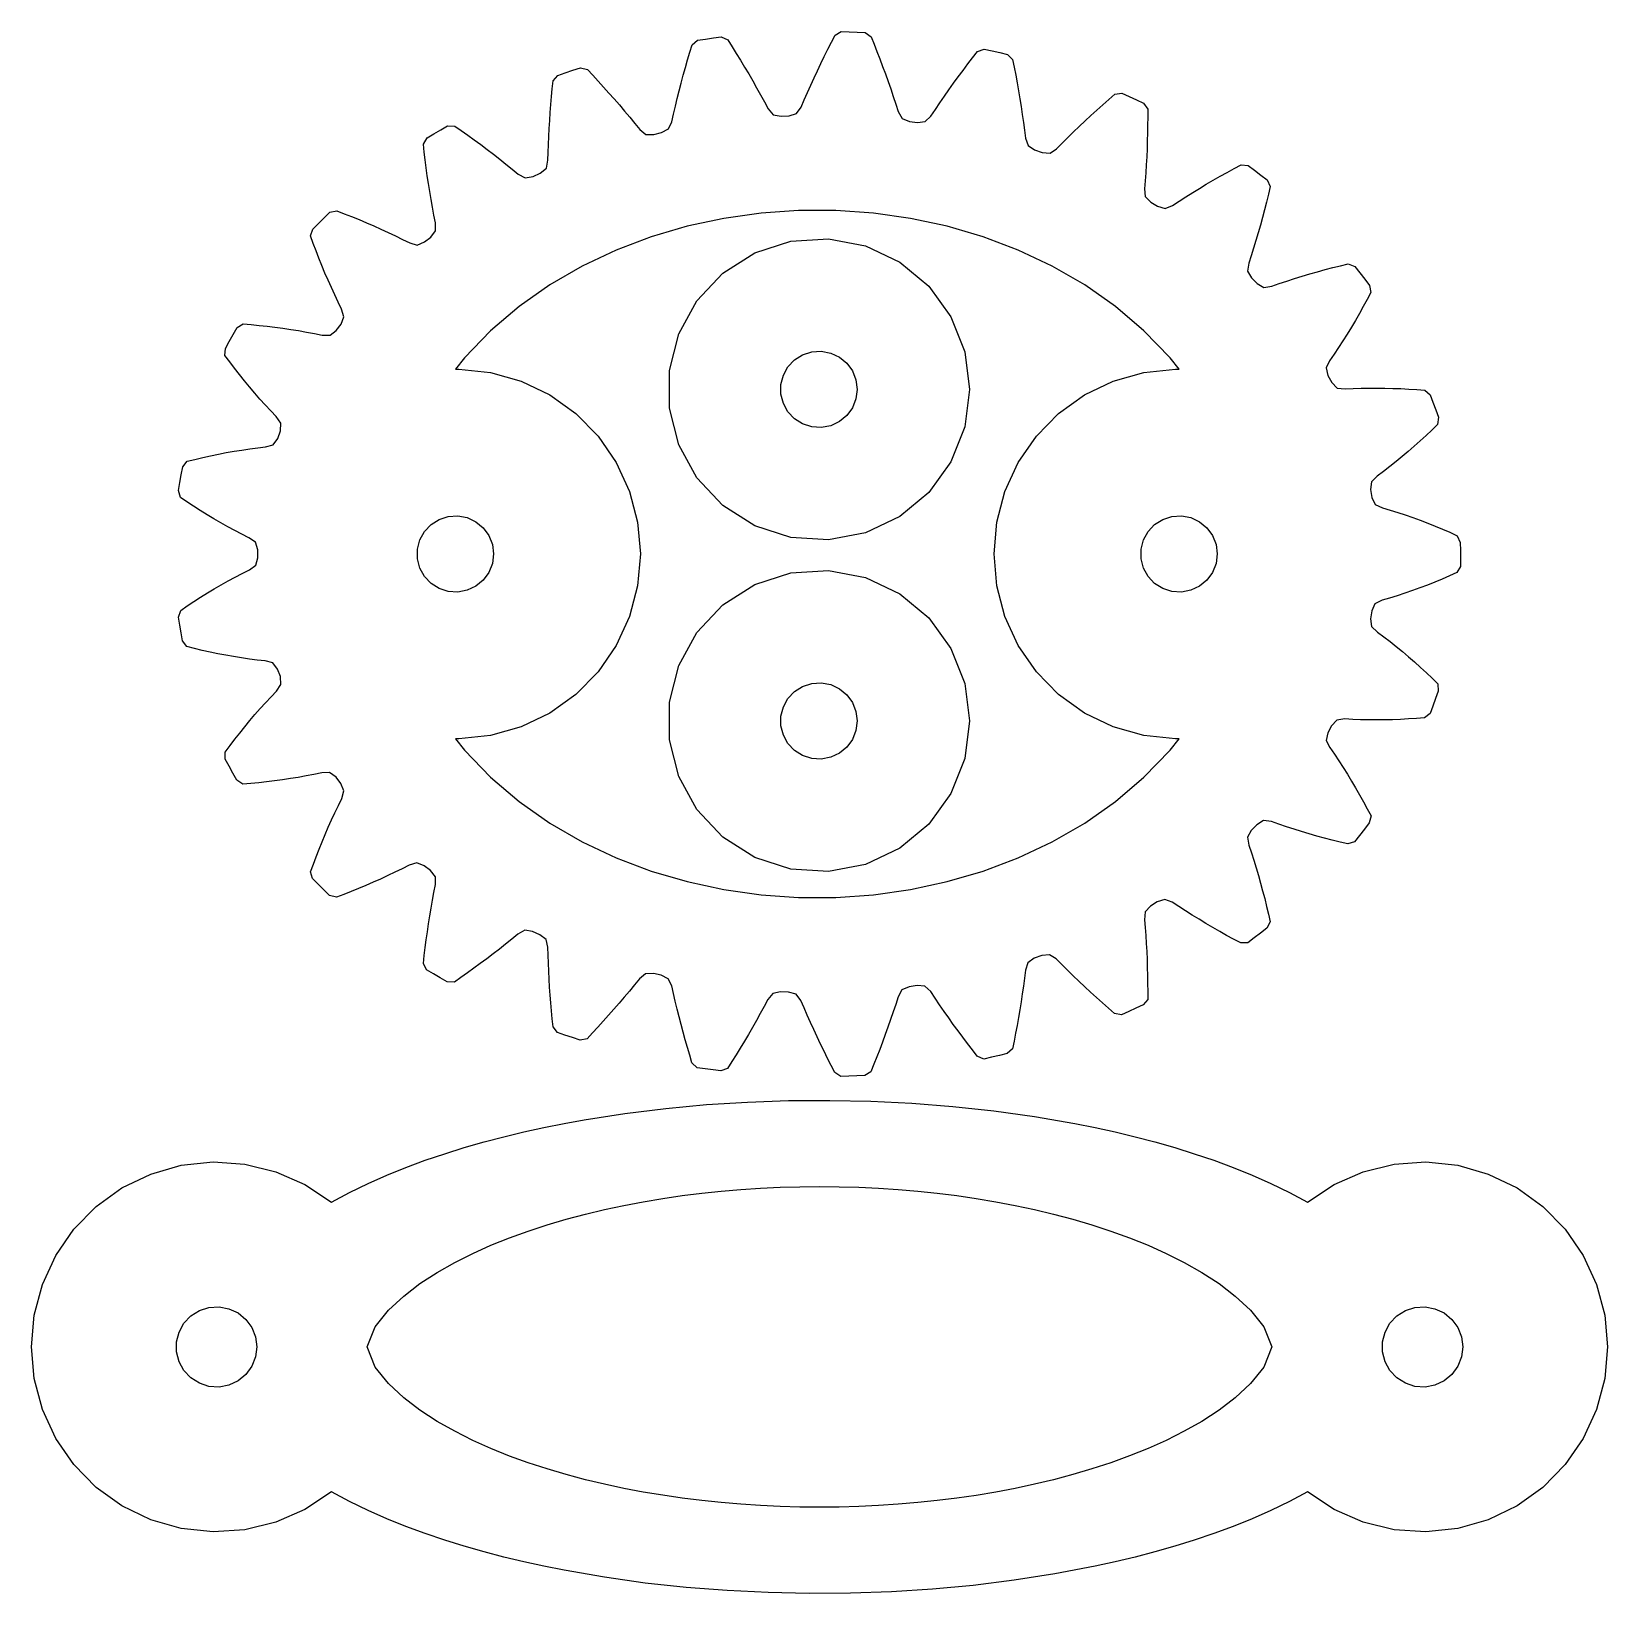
# Model space of a CAD drawing. Header units: inches. Extents: x -9.96 to -6.04, y 1.76 to 5.64.
import ezdxf

# ---------------------------------------------------------------- set-up
doc = ezdxf.new("R2010")
doc.units = ezdxf.units.IN
doc.header["$MEASUREMENT"] = 0
doc.layers.add('CENTER', color=7, linetype='Continuous')

msp = doc.modelspace()

# ---------------------------------------------------------------- linework, layer by layer
at = {"layer": 'CENTER'}
for points, knots in [([(-6.4141, 4.3877), (-6.4141, 4.3877), (-6.432, 4.3961), (-6.432, 4.3961), (-6.432, 4.3961), (-6.432, 4.3961), (-6.4502, 4.4041), (-6.4502, 4.4041), (-6.4502, 4.4041), (-6.4502, 4.4041), (-6.4685, 4.4117), (-6.4685, 4.4117), (-6.4685, 4.4117), (-6.4685, 4.4117), (-6.4869, 4.4191), (-6.4869, 4.4191), (-6.4869, 4.4191), (-6.4869, 4.4191), (-6.5054, 4.4261), (-6.5054, 4.4261), (-6.5054, 4.4261), (-6.5054, 4.4261), (-6.5241, 4.4329), (-6.5241, 4.4329), (-6.5241, 4.4329), (-6.5241, 4.4329), (-6.5428, 4.4394), (-6.5428, 4.4394), (-6.5428, 4.4394), (-6.5428, 4.4394), (-6.5617, 4.4456), (-6.5617, 4.4456), (-6.5617, 4.4456), (-6.5617, 4.4456), (-6.5806, 4.4515), (-6.5806, 4.4515), (-6.5806, 4.4515), (-6.5806, 4.4515), (-6.5996, 4.4571), (-6.5996, 4.4571), (-6.5996, 4.4571), (-6.5996, 4.4571), (-6.6174, 4.4654), (-6.6174, 4.4654), (-6.6174, 4.4654), (-6.6174, 4.4654), (-6.6262, 4.4829), (-6.6262, 4.4829), (-6.6262, 4.4829), (-6.6262, 4.4829), (-6.6296, 4.5024), (-6.6296, 4.5024), (-6.6296, 4.5024), (-6.6296, 4.5024), (-6.6271, 4.5218), (-6.6271, 4.5218), (-6.6271, 4.5218), (-6.6271, 4.5218), (-6.6131, 4.5357), (-6.6131, 4.5357), (-6.6131, 4.5357), (-6.6131, 4.5357), (-6.5972, 4.5475), (-6.5972, 4.5475), (-6.5972, 4.5475), (-6.5972, 4.5475), (-6.5815, 4.5596), (-6.5815, 4.5596), (-6.5815, 4.5596), (-6.5815, 4.5596), (-6.5659, 4.5719), (-6.5659, 4.5719), (-6.5659, 4.5719), (-6.5659, 4.5719), (-6.5506, 4.5844), (-6.5506, 4.5844), (-6.5506, 4.5844), (-6.5506, 4.5844), (-6.5354, 4.5972), (-6.5354, 4.5972), (-6.5354, 4.5972), (-6.5354, 4.5972), (-6.5204, 4.6102), (-6.5204, 4.6102), (-6.5204, 4.6102), (-6.5204, 4.6102), (-6.5056, 4.6234), (-6.5056, 4.6234), (-6.5056, 4.6234), (-6.5056, 4.6234), (-6.4911, 4.6369), (-6.4911, 4.6369), (-6.4911, 4.6369), (-6.4911, 4.6369), (-6.4767, 4.6505), (-6.4767, 4.6505), (-6.4767, 4.6505), (-6.4767, 4.6505), (-6.4625, 4.6644), (-6.4625, 4.6644), (-6.4625, 4.6644), (-6.4625, 4.6644), (-6.4606, 4.6822), (-6.4606, 4.6822), (-6.4606, 4.6822), (-6.4606, 4.6822), (-6.4671, 4.7009), (-6.4671, 4.7009), (-6.4671, 4.7009), (-6.4671, 4.7009), (-6.4739, 4.7195), (-6.4739, 4.7195), (-6.4739, 4.7195), (-6.4739, 4.7195), (-6.4809, 4.7381), (-6.4809, 4.7381), (-6.4809, 4.7381), (-6.4809, 4.7381), (-6.4943, 4.7497), (-6.4943, 4.7497), (-6.4943, 4.7497), (-6.4943, 4.7497), (-6.5141, 4.7513), (-6.5141, 4.7513), (-6.5141, 4.7513), (-6.5141, 4.7513), (-6.5339, 4.7526), (-6.5339, 4.7526), (-6.5339, 4.7526), (-6.5339, 4.7526), (-6.5537, 4.7536), (-6.5537, 4.7536), (-6.5537, 4.7536), (-6.5537, 4.7536), (-6.5735, 4.7543), (-6.5735, 4.7543), (-6.5735, 4.7543), (-6.5735, 4.7543), (-6.5933, 4.7548), (-6.5933, 4.7548), (-6.5933, 4.7548), (-6.5933, 4.7548), (-6.6132, 4.7549), (-6.6132, 4.7549), (-6.6132, 4.7549), (-6.6132, 4.7549), (-6.633, 4.7548), (-6.633, 4.7548), (-6.633, 4.7548), (-6.633, 4.7548), (-6.6528, 4.7544), (-6.6528, 4.7544), (-6.6528, 4.7544), (-6.6528, 4.7544), (-6.6726, 4.7537), (-6.6726, 4.7537), (-6.6726, 4.7537), (-6.6726, 4.7537), (-6.6925, 4.7528), (-6.6925, 4.7528), (-6.6925, 4.7528), (-6.6925, 4.7528), (-6.7119, 4.7551), (-6.7119, 4.7551), (-6.7119, 4.7551), (-6.7119, 4.7551), (-6.7258, 4.769), (-6.7258, 4.769), (-6.7258, 4.769), (-6.7258, 4.769), (-6.7354, 4.7863), (-6.7354, 4.7863), (-6.7354, 4.7863), (-6.7354, 4.7863), (-6.7396, 4.8054), (-6.7396, 4.8054), (-6.7396, 4.8054), (-6.7396, 4.8054), (-6.7311, 4.8231), (-6.7311, 4.8231), (-6.7311, 4.8231), (-6.7311, 4.8231), (-6.7199, 4.8395), (-6.7199, 4.8395), (-6.7199, 4.8395), (-6.7199, 4.8395), (-6.7088, 4.8559), (-6.7088, 4.8559), (-6.7088, 4.8559), (-6.7088, 4.8559), (-6.698, 4.8726), (-6.698, 4.8726), (-6.698, 4.8726), (-6.698, 4.8726), (-6.6874, 4.8893), (-6.6874, 4.8893), (-6.6874, 4.8893), (-6.6874, 4.8893), (-6.677, 4.9062), (-6.677, 4.9062), (-6.677, 4.9062), (-6.677, 4.9062), (-6.6669, 4.9233), (-6.6669, 4.9233), (-6.6669, 4.9233), (-6.6669, 4.9233), (-6.657, 4.9405), (-6.657, 4.9405), (-6.657, 4.9405), (-6.657, 4.9405), (-6.6473, 4.9578), (-6.6473, 4.9578), (-6.6473, 4.9578), (-6.6473, 4.9578), (-6.6378, 4.9752), (-6.6378, 4.9752), (-6.6378, 4.9752), (-6.6378, 4.9752), (-6.6285, 4.9927), (-6.6285, 4.9927), (-6.6285, 4.9927), (-6.6285, 4.9927), (-6.6318, 5.0102), (-6.6318, 5.0102), (-6.6318, 5.0102), (-6.6318, 5.0102), (-6.6437, 5.0261), (-6.6437, 5.0261), (-6.6437, 5.0261), (-6.6437, 5.0261), (-6.6558, 5.0418), (-6.6558, 5.0418), (-6.6558, 5.0418), (-6.6558, 5.0418), (-6.6681, 5.0574), (-6.6681, 5.0574), (-6.6681, 5.0574), (-6.6681, 5.0574), (-6.6846, 5.0638), (-6.6846, 5.0638), (-6.6846, 5.0638), (-6.6846, 5.0638), (-6.7039, 5.0593), (-6.7039, 5.0593), (-6.7039, 5.0593), (-6.7039, 5.0593), (-6.7232, 5.0546), (-6.7232, 5.0546), (-6.7232, 5.0546), (-6.7232, 5.0546), (-6.7424, 5.0496), (-6.7424, 5.0496), (-6.7424, 5.0496), (-6.7424, 5.0496), (-6.7615, 5.0444), (-6.7615, 5.0444), (-6.7615, 5.0444), (-6.7615, 5.0444), (-6.7806, 5.039), (-6.7806, 5.039), (-6.7806, 5.039), (-6.7806, 5.039), (-6.7996, 5.0333), (-6.7996, 5.0333), (-6.7996, 5.0333), (-6.7996, 5.0333), (-6.8185, 5.0274), (-6.8185, 5.0274), (-6.8185, 5.0274), (-6.8185, 5.0274), (-6.8374, 5.0212), (-6.8374, 5.0212), (-6.8374, 5.0212), (-6.8374, 5.0212), (-6.8562, 5.0149), (-6.8562, 5.0149), (-6.8562, 5.0149), (-6.8562, 5.0149), (-6.8749, 5.0083), (-6.8749, 5.0083), (-6.8749, 5.0083), (-6.8749, 5.0083), (-6.8943, 5.0054), (-6.8943, 5.0054), (-6.8943, 5.0054), (-6.8943, 5.0054), (-6.9114, 5.015), (-6.9114, 5.015), (-6.9114, 5.015), (-6.9114, 5.015), (-6.9255, 5.029), (-6.9255, 5.029), (-6.9255, 5.029), (-6.9255, 5.029), (-6.9352, 5.046), (-6.9352, 5.046), (-6.9352, 5.046), (-6.9352, 5.046), (-6.9323, 5.0654), (-6.9323, 5.0654), (-6.9323, 5.0654), (-6.9323, 5.0654), (-6.9261, 5.0842), (-6.9261, 5.0842), (-6.9261, 5.0842), (-6.9261, 5.0842), (-6.92, 5.1031), (-6.92, 5.1031), (-6.92, 5.1031), (-6.92, 5.1031), (-6.9142, 5.1221), (-6.9142, 5.1221), (-6.9142, 5.1221), (-6.9142, 5.1221), (-6.9085, 5.1411), (-6.9085, 5.1411), (-6.9085, 5.1411), (-6.9085, 5.1411), (-6.9031, 5.1602), (-6.9031, 5.1602), (-6.9031, 5.1602), (-6.9031, 5.1602), (-6.8979, 5.1793), (-6.8979, 5.1793), (-6.8979, 5.1793), (-6.8979, 5.1793), (-6.8929, 5.1985), (-6.8929, 5.1985), (-6.8929, 5.1985), (-6.8929, 5.1985), (-6.8881, 5.2177), (-6.8881, 5.2177), (-6.8881, 5.2177), (-6.8881, 5.2177), (-6.8835, 5.237), (-6.8835, 5.237), (-6.8835, 5.237), (-6.8835, 5.237), (-6.8792, 5.2564), (-6.8792, 5.2564), (-6.8792, 5.2564), (-6.8792, 5.2564), (-6.8863, 5.2726), (-6.8863, 5.2726), (-6.8863, 5.2726), (-6.8863, 5.2726), (-6.902, 5.2848), (-6.902, 5.2848), (-6.902, 5.2848), (-6.902, 5.2848), (-6.9178, 5.2968), (-6.9178, 5.2968), (-6.9178, 5.2968), (-6.9178, 5.2968), (-6.9337, 5.3087), (-6.9337, 5.3087), (-6.9337, 5.3087), (-6.9337, 5.3087), (-6.9513, 5.3104), (-6.9513, 5.3104), (-6.9513, 5.3104), (-6.9513, 5.3104), (-6.9688, 5.301), (-6.9688, 5.301), (-6.9688, 5.301), (-6.9688, 5.301), (-6.9862, 5.2915), (-6.9862, 5.2915), (-6.9862, 5.2915), (-6.9862, 5.2915), (-7.0035, 5.2818), (-7.0035, 5.2818), (-7.0035, 5.2818), (-7.0035, 5.2818), (-7.0207, 5.2719), (-7.0207, 5.2719), (-7.0207, 5.2719), (-7.0207, 5.2719), (-7.0378, 5.2619), (-7.0378, 5.2619), (-7.0378, 5.2619), (-7.0378, 5.2619), (-7.0548, 5.2516), (-7.0548, 5.2516), (-7.0548, 5.2516), (-7.0548, 5.2516), (-7.0717, 5.2412), (-7.0717, 5.2412), (-7.0717, 5.2412), (-7.0717, 5.2412), (-7.0884, 5.2306), (-7.0884, 5.2306), (-7.0884, 5.2306), (-7.0884, 5.2306), (-7.1051, 5.2199), (-7.1051, 5.2199), (-7.1051, 5.2199), (-7.1051, 5.2199), (-7.1217, 5.209), (-7.1217, 5.209), (-7.1217, 5.209), (-7.1217, 5.209), (-7.1399, 5.2018), (-7.1399, 5.2018), (-7.1399, 5.2018), (-7.1399, 5.2018), (-7.1588, 5.2073), (-7.1588, 5.2073), (-7.1588, 5.2073), (-7.1588, 5.2073), (-7.1758, 5.2174), (-7.1758, 5.2174), (-7.1758, 5.2174), (-7.1758, 5.2174), (-7.1895, 5.2315), (-7.1895, 5.2315), (-7.1895, 5.2315), (-7.1895, 5.2315), (-7.1916, 5.251), (-7.1916, 5.251), (-7.1916, 5.251), (-7.1916, 5.251), (-7.19, 5.2707), (-7.19, 5.2707), (-7.19, 5.2707), (-7.19, 5.2707), (-7.1885, 5.2905), (-7.1885, 5.2905), (-7.1885, 5.2905), (-7.1885, 5.2905), (-7.1872, 5.3103), (-7.1872, 5.3103), (-7.1872, 5.3103), (-7.1872, 5.3103), (-7.1861, 5.3301), (-7.1861, 5.3301), (-7.1861, 5.3301), (-7.1861, 5.3301), (-7.1853, 5.3499), (-7.1853, 5.3499), (-7.1853, 5.3499), (-7.1853, 5.3499), (-7.1846, 5.3698), (-7.1846, 5.3698), (-7.1846, 5.3698), (-7.1846, 5.3698), (-7.184, 5.3896), (-7.184, 5.3896), (-7.184, 5.3896), (-7.184, 5.3896), (-7.1837, 5.4094), (-7.1837, 5.4094), (-7.1837, 5.4094), (-7.1837, 5.4094), (-7.1836, 5.4292), (-7.1836, 5.4292), (-7.1836, 5.4292), (-7.1836, 5.4292), (-7.1836, 5.4491), (-7.1836, 5.4491), (-7.1836, 5.4491), (-7.1836, 5.4491), (-7.1938, 5.4636), (-7.1938, 5.4636), (-7.1938, 5.4636), (-7.1938, 5.4636), (-7.2118, 5.472), (-7.2118, 5.472), (-7.2118, 5.472), (-7.2118, 5.472), (-7.2298, 5.4802), (-7.2298, 5.4802), (-7.2298, 5.4802), (-7.2298, 5.4802), (-7.2479, 5.4883), (-7.2479, 5.4883), (-7.2479, 5.4883), (-7.2479, 5.4883), (-7.2655, 5.4858), (-7.2655, 5.4858), (-7.2655, 5.4858), (-7.2655, 5.4858), (-7.2805, 5.4729), (-7.2805, 5.4729), (-7.2805, 5.4729), (-7.2805, 5.4729), (-7.2954, 5.4598), (-7.2954, 5.4598), (-7.2954, 5.4598), (-7.2954, 5.4598), (-7.3101, 5.4465), (-7.3101, 5.4465), (-7.3101, 5.4465), (-7.3101, 5.4465), (-7.3248, 5.4331), (-7.3248, 5.4331), (-7.3248, 5.4331), (-7.3248, 5.4331), (-7.3393, 5.4196), (-7.3393, 5.4196), (-7.3393, 5.4196), (-7.3393, 5.4196), (-7.3537, 5.406), (-7.3537, 5.406), (-7.3537, 5.406), (-7.3537, 5.406), (-7.368, 5.3922), (-7.368, 5.3922), (-7.368, 5.3922), (-7.368, 5.3922), (-7.3822, 5.3783), (-7.3822, 5.3783), (-7.3822, 5.3783), (-7.3822, 5.3783), (-7.3962, 5.3643), (-7.3962, 5.3643), (-7.3962, 5.3643), (-7.3962, 5.3643), (-7.4102, 5.3502), (-7.4102, 5.3502), (-7.4102, 5.3502), (-7.4102, 5.3502), (-7.4265, 5.3395), (-7.4265, 5.3395), (-7.4265, 5.3395), (-7.4265, 5.3395), (-7.4461, 5.341), (-7.4461, 5.341), (-7.4461, 5.341), (-7.4461, 5.341), (-7.4649, 5.3474), (-7.4649, 5.3474), (-7.4649, 5.3474), (-7.4649, 5.3474), (-7.4813, 5.3582), (-7.4813, 5.3582), (-7.4813, 5.3582), (-7.4813, 5.3582), (-7.4876, 5.3767), (-7.4876, 5.3767), (-7.4876, 5.3767), (-7.4876, 5.3767), (-7.4901, 5.3964), (-7.4901, 5.3964), (-7.4901, 5.3964), (-7.4901, 5.3964), (-7.4927, 5.416), (-7.4927, 5.416), (-7.4927, 5.416), (-7.4927, 5.416), (-7.4955, 5.4357), (-7.4955, 5.4357), (-7.4955, 5.4357), (-7.4955, 5.4357), (-7.4984, 5.4553), (-7.4984, 5.4553), (-7.4984, 5.4553), (-7.4984, 5.4553), (-7.5016, 5.4749), (-7.5016, 5.4749), (-7.5016, 5.4749), (-7.5016, 5.4749), (-7.5049, 5.4944), (-7.5049, 5.4944), (-7.5049, 5.4944), (-7.5049, 5.4944), (-7.5083, 5.514), (-7.5083, 5.514), (-7.5083, 5.514), (-7.5083, 5.514), (-7.5119, 5.5335), (-7.5119, 5.5335), (-7.5119, 5.5335), (-7.5119, 5.5335), (-7.5157, 5.5529), (-7.5157, 5.5529), (-7.5157, 5.5529), (-7.5157, 5.5529), (-7.5197, 5.5724), (-7.5197, 5.5724), (-7.5197, 5.5724), (-7.5197, 5.5724), (-7.5322, 5.5848), (-7.5322, 5.5848), (-7.5322, 5.5848), (-7.5322, 5.5848), (-7.5515, 5.5895), (-7.5515, 5.5895), (-7.5515, 5.5895), (-7.5515, 5.5895), (-7.5708, 5.5941), (-7.5708, 5.5941), (-7.5708, 5.5941), (-7.5708, 5.5941), (-7.5902, 5.5984), (-7.5902, 5.5984), (-7.5902, 5.5984), (-7.5902, 5.5984), (-7.6069, 5.5926), (-7.6069, 5.5926), (-7.6069, 5.5926), (-7.6069, 5.5926), (-7.6191, 5.5769), (-7.6191, 5.5769), (-7.6191, 5.5769), (-7.6191, 5.5769), (-7.6311, 5.5612), (-7.6311, 5.5612), (-7.6311, 5.5612), (-7.6311, 5.5612), (-7.643, 5.5453), (-7.643, 5.5453), (-7.643, 5.5453), (-7.643, 5.5453), (-7.6548, 5.5293), (-7.6548, 5.5293), (-7.6548, 5.5293), (-7.6548, 5.5293), (-7.6665, 5.5133), (-7.6665, 5.5133), (-7.6665, 5.5133), (-7.6665, 5.5133), (-7.678, 5.4971), (-7.678, 5.4971), (-7.678, 5.4971), (-7.678, 5.4971), (-7.6893, 5.4809), (-7.6893, 5.4809), (-7.6893, 5.4809), (-7.6893, 5.4809), (-7.7006, 5.4645), (-7.7006, 5.4645), (-7.7006, 5.4645), (-7.7006, 5.4645), (-7.7117, 5.4481), (-7.7117, 5.4481), (-7.7117, 5.4481), (-7.7117, 5.4481), (-7.7227, 5.4316), (-7.7227, 5.4316), (-7.7227, 5.4316), (-7.7227, 5.4316), (-7.7368, 5.418), (-7.7368, 5.418), (-7.7368, 5.418), (-7.7368, 5.418), (-7.7563, 5.4158), (-7.7563, 5.4158), (-7.7563, 5.4158), (-7.7563, 5.4158), (-7.7759, 5.4185), (-7.7759, 5.4185), (-7.7759, 5.4185), (-7.7759, 5.4185), (-7.7941, 5.4259), (-7.7941, 5.4259), (-7.7941, 5.4259), (-7.7941, 5.4259), (-7.804, 5.4428), (-7.804, 5.4428), (-7.804, 5.4428), (-7.804, 5.4428), (-7.8101, 5.4616), (-7.8101, 5.4616), (-7.8101, 5.4616), (-7.8101, 5.4616), (-7.8164, 5.4805), (-7.8164, 5.4805), (-7.8164, 5.4805), (-7.8164, 5.4805), (-7.8228, 5.4992), (-7.8228, 5.4992), (-7.8228, 5.4992), (-7.8228, 5.4992), (-7.8293, 5.518), (-7.8293, 5.518), (-7.8293, 5.518), (-7.8293, 5.518), (-7.836, 5.5366), (-7.836, 5.5366), (-7.836, 5.5366), (-7.836, 5.5366), (-7.8429, 5.5552), (-7.8429, 5.5552), (-7.8429, 5.5552), (-7.8429, 5.5552), (-7.8499, 5.5738), (-7.8499, 5.5738), (-7.8499, 5.5738), (-7.8499, 5.5738), (-7.8571, 5.5923), (-7.8571, 5.5923), (-7.8571, 5.5923), (-7.8571, 5.5923), (-7.8644, 5.6107), (-7.8644, 5.6107), (-7.8644, 5.6107), (-7.8644, 5.6107), (-7.8718, 5.6291), (-7.8718, 5.6291), (-7.8718, 5.6291), (-7.8718, 5.6291), (-7.8863, 5.6393), (-7.8863, 5.6393), (-7.8863, 5.6393), (-7.8863, 5.6393), (-7.9061, 5.6403), (-7.9061, 5.6403), (-7.9061, 5.6403), (-7.9061, 5.6403), (-7.9259, 5.6412), (-7.9259, 5.6412), (-7.9259, 5.6412), (-7.9259, 5.6412), (-7.9458, 5.642), (-7.9458, 5.642), (-7.9458, 5.642), (-7.9458, 5.642), (-7.9612, 5.6333), (-7.9612, 5.6333), (-7.9612, 5.6333), (-7.9612, 5.6333), (-7.9703, 5.6157), (-7.9703, 5.6157), (-7.9703, 5.6157), (-7.9703, 5.6157), (-7.9793, 5.598), (-7.9793, 5.598), (-7.9793, 5.598), (-7.9793, 5.598), (-7.9881, 5.5802), (-7.9881, 5.5802), (-7.9881, 5.5802), (-7.9881, 5.5802), (-7.9967, 5.5624), (-7.9967, 5.5624), (-7.9967, 5.5624), (-7.9967, 5.5624), (-8.0052, 5.5444), (-8.0052, 5.5444), (-8.0052, 5.5444), (-8.0052, 5.5444), (-8.0136, 5.5265), (-8.0136, 5.5265), (-8.0136, 5.5265), (-8.0136, 5.5265), (-8.0218, 5.5084), (-8.0218, 5.5084), (-8.0218, 5.5084), (-8.0218, 5.5084), (-8.0299, 5.4903), (-8.0299, 5.4903), (-8.0299, 5.4903), (-8.0299, 5.4903), (-8.0379, 5.4721), (-8.0379, 5.4721), (-8.0379, 5.4721), (-8.0379, 5.4721), (-8.0457, 5.4539), (-8.0457, 5.4539), (-8.0457, 5.4539), (-8.0457, 5.4539), (-8.057, 5.4379), (-8.057, 5.4379), (-8.057, 5.4379), (-8.057, 5.4379), (-8.0758, 5.4322), (-8.0758, 5.4322), (-8.0758, 5.4322), (-8.0758, 5.4322), (-8.0956, 5.4313), (-8.0956, 5.4313), (-8.0956, 5.4313), (-8.0956, 5.4313), (-8.1149, 5.4351), (-8.1149, 5.4351), (-8.1149, 5.4351), (-8.1149, 5.4351), (-8.1277, 5.4499), (-8.1277, 5.4499), (-8.1277, 5.4499), (-8.1277, 5.4499), (-8.1372, 5.4673), (-8.1372, 5.4673), (-8.1372, 5.4673), (-8.1372, 5.4673), (-8.1467, 5.4847), (-8.1467, 5.4847), (-8.1467, 5.4847), (-8.1467, 5.4847), (-8.1564, 5.502), (-8.1564, 5.502), (-8.1564, 5.502), (-8.1564, 5.502), (-8.1662, 5.5192), (-8.1662, 5.5192), (-8.1662, 5.5192), (-8.1662, 5.5192), (-8.1762, 5.5364), (-8.1762, 5.5364), (-8.1762, 5.5364), (-8.1762, 5.5364), (-8.1863, 5.5534), (-8.1863, 5.5534), (-8.1863, 5.5534), (-8.1863, 5.5534), (-8.1966, 5.5704), (-8.1966, 5.5704), (-8.1966, 5.5704), (-8.1966, 5.5704), (-8.207, 5.5873), (-8.207, 5.5873), (-8.207, 5.5873), (-8.207, 5.5873), (-8.2175, 5.6041), (-8.2175, 5.6041), (-8.2175, 5.6041), (-8.2175, 5.6041), (-8.2281, 5.6209), (-8.2281, 5.6209), (-8.2281, 5.6209), (-8.2281, 5.6209), (-8.2442, 5.6284), (-8.2442, 5.6284), (-8.2442, 5.6284), (-8.2442, 5.6284), (-8.2638, 5.6259), (-8.2638, 5.6259), (-8.2638, 5.6259), (-8.2638, 5.6259), (-8.2835, 5.6232), (-8.2835, 5.6232), (-8.2835, 5.6232), (-8.2835, 5.6232), (-8.3031, 5.6203), (-8.3031, 5.6203), (-8.3031, 5.6203), (-8.3031, 5.6203), (-8.3169, 5.6092), (-8.3169, 5.6092), (-8.3169, 5.6092), (-8.3169, 5.6092), (-8.3226, 5.5902), (-8.3226, 5.5902), (-8.3226, 5.5902), (-8.3226, 5.5902), (-8.3282, 5.5712), (-8.3282, 5.5712), (-8.3282, 5.5712), (-8.3282, 5.5712), (-8.3337, 5.5521), (-8.3337, 5.5521), (-8.3337, 5.5521), (-8.3337, 5.5521), (-8.3389, 5.533), (-8.3389, 5.533), (-8.3389, 5.533), (-8.3389, 5.533), (-8.3441, 5.5138), (-8.3441, 5.5138), (-8.3441, 5.5138), (-8.3441, 5.5138), (-8.349, 5.4946), (-8.349, 5.4946), (-8.349, 5.4946), (-8.349, 5.4946), (-8.3538, 5.4753), (-8.3538, 5.4753), (-8.3538, 5.4753), (-8.3538, 5.4753), (-8.3584, 5.4561), (-8.3584, 5.4561), (-8.3584, 5.4561), (-8.3584, 5.4561), (-8.3629, 5.4367), (-8.3629, 5.4367), (-8.3629, 5.4367), (-8.3629, 5.4367), (-8.3673, 5.4174), (-8.3673, 5.4174), (-8.3673, 5.4174), (-8.3673, 5.4174), (-8.3754, 5.3995), (-8.3754, 5.3995), (-8.3754, 5.3995), (-8.3754, 5.3995), (-8.3927, 5.3904), (-8.3927, 5.3904), (-8.3927, 5.3904), (-8.3927, 5.3904), (-8.412, 5.3858), (-8.412, 5.3858), (-8.412, 5.3858), (-8.412, 5.3858), (-8.4317, 5.386), (-8.4317, 5.386), (-8.4317, 5.386), (-8.4317, 5.386), (-8.447, 5.3982), (-8.447, 5.3982), (-8.447, 5.3982), (-8.447, 5.3982), (-8.4595, 5.4135), (-8.4595, 5.4135), (-8.4595, 5.4135), (-8.4595, 5.4135), (-8.4721, 5.4289), (-8.4721, 5.4289), (-8.4721, 5.4289), (-8.4721, 5.4289), (-8.4848, 5.4441), (-8.4848, 5.4441), (-8.4848, 5.4441), (-8.4848, 5.4441), (-8.4977, 5.4592), (-8.4977, 5.4592), (-8.4977, 5.4592), (-8.4977, 5.4592), (-8.5107, 5.4742), (-8.5107, 5.4742), (-8.5107, 5.4742), (-8.5107, 5.4742), (-8.5238, 5.489), (-8.5238, 5.489), (-8.5238, 5.489), (-8.5238, 5.489), (-8.537, 5.5038), (-8.537, 5.5038), (-8.537, 5.5038), (-8.537, 5.5038), (-8.5504, 5.5185), (-8.5504, 5.5185), (-8.5504, 5.5185), (-8.5504, 5.5185), (-8.5639, 5.533), (-8.5639, 5.533), (-8.5639, 5.533), (-8.5639, 5.533), (-8.5775, 5.5474), (-8.5775, 5.5474), (-8.5775, 5.5474), (-8.5775, 5.5474), (-8.5947, 5.5519), (-8.5947, 5.5519), (-8.5947, 5.5519), (-8.5947, 5.5519), (-8.6135, 5.5457), (-8.6135, 5.5457), (-8.6135, 5.5457), (-8.6135, 5.5457), (-8.6323, 5.5393), (-8.6323, 5.5393), (-8.6323, 5.5393), (-8.6323, 5.5393), (-8.651, 5.5328), (-8.651, 5.5328), (-8.651, 5.5328), (-8.651, 5.5328), (-8.6627, 5.5195), (-8.6627, 5.5195), (-8.6627, 5.5195), (-8.6627, 5.5195), (-8.6647, 5.4997), (-8.6647, 5.4997), (-8.6647, 5.4997), (-8.6647, 5.4997), (-8.6666, 5.48), (-8.6666, 5.48), (-8.6666, 5.48), (-8.6666, 5.48), (-8.6683, 5.4602), (-8.6683, 5.4602), (-8.6683, 5.4602), (-8.6683, 5.4602), (-8.6699, 5.4405), (-8.6699, 5.4405), (-8.6699, 5.4405), (-8.6699, 5.4405), (-8.6712, 5.4207), (-8.6712, 5.4207), (-8.6712, 5.4207), (-8.6712, 5.4207), (-8.6724, 5.4009), (-8.6724, 5.4009), (-8.6724, 5.4009), (-8.6724, 5.4009), (-8.6734, 5.3811), (-8.6734, 5.3811), (-8.6734, 5.3811), (-8.6734, 5.3811), (-8.6742, 5.3612), (-8.6742, 5.3612), (-8.6742, 5.3612), (-8.6742, 5.3612), (-8.6748, 5.3414), (-8.6748, 5.3414), (-8.6748, 5.3414), (-8.6748, 5.3414), (-8.6754, 5.3216), (-8.6754, 5.3216), (-8.6754, 5.3216), (-8.6754, 5.3216), (-8.6795, 5.3024), (-8.6795, 5.3024), (-8.6795, 5.3024), (-8.6795, 5.3024), (-8.6946, 5.2899), (-8.6946, 5.2899), (-8.6946, 5.2899), (-8.6946, 5.2899), (-8.7126, 5.2816), (-8.7126, 5.2816), (-8.7126, 5.2816), (-8.7126, 5.2816), (-8.732, 5.278), (-8.732, 5.278), (-8.732, 5.278), (-8.732, 5.278), (-8.7493, 5.287), (-8.7493, 5.287), (-8.7493, 5.287), (-8.7493, 5.287), (-8.7647, 5.2996), (-8.7647, 5.2996), (-8.7647, 5.2996), (-8.7647, 5.2996), (-8.7801, 5.3121), (-8.7801, 5.3121), (-8.7801, 5.3121), (-8.7801, 5.3121), (-8.7956, 5.3244), (-8.7956, 5.3244), (-8.7956, 5.3244), (-8.7956, 5.3244), (-8.8112, 5.3367), (-8.8112, 5.3367), (-8.8112, 5.3367), (-8.8112, 5.3367), (-8.8269, 5.3487), (-8.8269, 5.3487), (-8.8269, 5.3487), (-8.8269, 5.3487), (-8.8428, 5.3606), (-8.8428, 5.3606), (-8.8428, 5.3606), (-8.8428, 5.3606), (-8.8588, 5.3724), (-8.8588, 5.3724), (-8.8588, 5.3724), (-8.8588, 5.3724), (-8.8749, 5.384), (-8.8749, 5.384), (-8.8749, 5.384), (-8.8749, 5.384), (-8.8911, 5.3954), (-8.8911, 5.3954), (-8.8911, 5.3954), (-8.8911, 5.3954), (-8.9074, 5.4067), (-8.9074, 5.4067), (-8.9074, 5.4067), (-8.9074, 5.4067), (-8.9251, 5.4075), (-8.9251, 5.4075), (-8.9251, 5.4075), (-8.9251, 5.4075), (-8.9422, 5.3975), (-8.9422, 5.3975), (-8.9422, 5.3975), (-8.9422, 5.3975), (-8.9593, 5.3874), (-8.9593, 5.3874), (-8.9593, 5.3874), (-8.9593, 5.3874), (-8.9762, 5.3771), (-8.9762, 5.3771), (-8.9762, 5.3771), (-8.9762, 5.3771), (-8.9853, 5.3618), (-8.9853, 5.3618), (-8.9853, 5.3618), (-8.9853, 5.3618), (-8.9832, 5.3421), (-8.9832, 5.3421), (-8.9832, 5.3421), (-8.9832, 5.3421), (-8.9809, 5.3224), (-8.9809, 5.3224), (-8.9809, 5.3224), (-8.9809, 5.3224), (-8.9784, 5.3027), (-8.9784, 5.3027), (-8.9784, 5.3027), (-8.9784, 5.3027), (-8.9757, 5.2831), (-8.9757, 5.2831), (-8.9757, 5.2831), (-8.9757, 5.2831), (-8.9728, 5.2635), (-8.9728, 5.2635), (-8.9728, 5.2635), (-8.9728, 5.2635), (-8.9697, 5.2439), (-8.9697, 5.2439), (-8.9697, 5.2439), (-8.9697, 5.2439), (-8.9664, 5.2243), (-8.9664, 5.2243), (-8.9664, 5.2243), (-8.9664, 5.2243), (-8.9629, 5.2048), (-8.9629, 5.2048), (-8.9629, 5.2048), (-8.9629, 5.2048), (-8.9592, 5.1853), (-8.9592, 5.1853), (-8.9592, 5.1853), (-8.9592, 5.1853), (-8.9554, 5.1658), (-8.9554, 5.1658), (-8.9554, 5.1658), (-8.9554, 5.1658), (-8.955, 5.1462), (-8.955, 5.1462), (-8.955, 5.1462), (-8.955, 5.1462), (-8.9667, 5.1305), (-8.9667, 5.1305), (-8.9667, 5.1305), (-8.9667, 5.1305), (-8.9825, 5.1185), (-8.9825, 5.1185), (-8.9825, 5.1185), (-8.9825, 5.1185), (-9.0005, 5.1108), (-9.0005, 5.1108), (-9.0005, 5.1108), (-9.0005, 5.1108), (-9.0194, 5.1159), (-9.0194, 5.1159), (-9.0194, 5.1159), (-9.0194, 5.1159), (-9.0372, 5.1247), (-9.0372, 5.1247), (-9.0372, 5.1247), (-9.0372, 5.1247), (-9.055, 5.1334), (-9.055, 5.1334), (-9.055, 5.1334), (-9.055, 5.1334), (-9.0729, 5.142), (-9.0729, 5.142), (-9.0729, 5.142), (-9.0729, 5.142), (-9.0909, 5.1503), (-9.0909, 5.1503), (-9.0909, 5.1503), (-9.0909, 5.1503), (-9.109, 5.1584), (-9.109, 5.1584), (-9.109, 5.1584), (-9.109, 5.1584), (-9.1272, 5.1663), (-9.1272, 5.1663), (-9.1272, 5.1663), (-9.1272, 5.1663), (-9.1455, 5.174), (-9.1455, 5.174), (-9.1455, 5.174), (-9.1455, 5.174), (-9.1638, 5.1815), (-9.1638, 5.1815), (-9.1638, 5.1815), (-9.1638, 5.1815), (-9.1823, 5.1888), (-9.1823, 5.1888), (-9.1823, 5.1888), (-9.1823, 5.1888), (-9.2008, 5.1959), (-9.2008, 5.1959), (-9.2008, 5.1959), (-9.2008, 5.1959), (-9.2181, 5.1922), (-9.2181, 5.1922), (-9.2181, 5.1922), (-9.2181, 5.1922), (-9.2324, 5.1784), (-9.2324, 5.1784), (-9.2324, 5.1784), (-9.2324, 5.1784), (-9.2466, 5.1645), (-9.2466, 5.1645), (-9.2466, 5.1645), (-9.2466, 5.1645), (-9.2606, 5.1505), (-9.2606, 5.1505), (-9.2606, 5.1505), (-9.2606, 5.1505), (-9.2662, 5.1336), (-9.2662, 5.1336), (-9.2662, 5.1336), (-9.2662, 5.1336), (-9.2594, 5.1149), (-9.2594, 5.1149), (-9.2594, 5.1149), (-9.2594, 5.1149), (-9.2524, 5.0964), (-9.2524, 5.0964), (-9.2524, 5.0964), (-9.2524, 5.0964), (-9.2452, 5.0779), (-9.2452, 5.0779), (-9.2452, 5.0779), (-9.2452, 5.0779), (-9.2378, 5.0595), (-9.2378, 5.0595), (-9.2378, 5.0595), (-9.2378, 5.0595), (-9.2302, 5.0412), (-9.2302, 5.0412), (-9.2302, 5.0412), (-9.2302, 5.0412), (-9.2223, 5.023), (-9.2223, 5.023), (-9.2223, 5.023), (-9.2223, 5.023), (-9.2142, 5.0049), (-9.2142, 5.0049), (-9.2142, 5.0049), (-9.2142, 5.0049), (-9.2059, 4.9869), (-9.2059, 4.9869), (-9.2059, 4.9869), (-9.2059, 4.9869), (-9.1974, 4.9689), (-9.1974, 4.9689), (-9.1974, 4.9689), (-9.1974, 4.9689), (-9.1887, 4.9511), (-9.1887, 4.9511), (-9.1887, 4.9511), (-9.1887, 4.9511), (-9.1829, 4.9323), (-9.1829, 4.9323), (-9.1829, 4.9323), (-9.1829, 4.9323), (-9.19, 4.9141), (-9.19, 4.9141), (-9.19, 4.9141), (-9.19, 4.9141), (-9.202, 4.8983), (-9.202, 4.8983), (-9.202, 4.8983), (-9.202, 4.8983), (-9.2176, 4.8864), (-9.2176, 4.8864), (-9.2176, 4.8864), (-9.2176, 4.8864), (-9.2372, 4.8867), (-9.2372, 4.8867), (-9.2372, 4.8867), (-9.2372, 4.8867), (-9.2566, 4.8906), (-9.2566, 4.8906), (-9.2566, 4.8906), (-9.2566, 4.8906), (-9.2761, 4.8943), (-9.2761, 4.8943), (-9.2761, 4.8943), (-9.2761, 4.8943), (-9.2957, 4.8978), (-9.2957, 4.8978), (-9.2957, 4.8978), (-9.2957, 4.8978), (-9.3152, 4.9009), (-9.3152, 4.9009), (-9.3152, 4.9009), (-9.3152, 4.9009), (-9.3349, 4.9039), (-9.3349, 4.9039), (-9.3349, 4.9039), (-9.3349, 4.9039), (-9.3545, 4.9065), (-9.3545, 4.9065), (-9.3545, 4.9065), (-9.3545, 4.9065), (-9.3742, 4.9089), (-9.3742, 4.9089), (-9.3742, 4.9089), (-9.3742, 4.9089), (-9.3939, 4.911), (-9.3939, 4.911), (-9.3939, 4.911), (-9.3939, 4.911), (-9.4137, 4.9129), (-9.4137, 4.9129), (-9.4137, 4.9129), (-9.4137, 4.9129), (-9.4334, 4.9145), (-9.4334, 4.9145), (-9.4334, 4.9145), (-9.4334, 4.9145), (-9.4488, 4.9057), (-9.4488, 4.9057), (-9.4488, 4.9057), (-9.4488, 4.9057), (-9.4587, 4.8884), (-9.4587, 4.8884), (-9.4587, 4.8884), (-9.4587, 4.8884), (-9.4683, 4.8711), (-9.4683, 4.8711), (-9.4683, 4.8711), (-9.4683, 4.8711), (-9.4778, 4.8537), (-9.4778, 4.8537), (-9.4778, 4.8537), (-9.4778, 4.8537), (-9.4789, 4.8358), (-9.4789, 4.8358), (-9.4789, 4.8358), (-9.4789, 4.8358), (-9.4671, 4.8199), (-9.4671, 4.8199), (-9.4671, 4.8199), (-9.4671, 4.8199), (-9.4551, 4.8041), (-9.4551, 4.8041), (-9.4551, 4.8041), (-9.4551, 4.8041), (-9.4429, 4.7884), (-9.4429, 4.7884), (-9.4429, 4.7884), (-9.4429, 4.7884), (-9.4305, 4.773), (-9.4305, 4.773), (-9.4305, 4.773), (-9.4305, 4.773), (-9.4179, 4.7577), (-9.4179, 4.7577), (-9.4179, 4.7577), (-9.4179, 4.7577), (-9.405, 4.7426), (-9.405, 4.7426), (-9.405, 4.7426), (-9.405, 4.7426), (-9.392, 4.7276), (-9.392, 4.7276), (-9.392, 4.7276), (-9.392, 4.7276), (-9.3787, 4.7129), (-9.3787, 4.7129), (-9.3787, 4.7129), (-9.3787, 4.7129), (-9.3652, 4.6984), (-9.3652, 4.6984), (-9.3652, 4.6984), (-9.3652, 4.6984), (-9.3515, 4.684), (-9.3515, 4.684), (-9.3515, 4.684), (-9.3515, 4.684), (-9.34, 4.668), (-9.34, 4.668), (-9.34, 4.668), (-9.34, 4.668), (-9.3409, 4.6485), (-9.3409, 4.6485), (-9.3409, 4.6485), (-9.3409, 4.6485), (-9.3475, 4.6298), (-9.3475, 4.6298), (-9.3475, 4.6298), (-9.3475, 4.6298), (-9.359, 4.6139), (-9.359, 4.6139), (-9.359, 4.6139), (-9.359, 4.6139), (-9.3778, 4.6085), (-9.3778, 4.6085), (-9.3778, 4.6085), (-9.3778, 4.6085), (-9.3975, 4.6062), (-9.3975, 4.6062), (-9.3975, 4.6062), (-9.3975, 4.6062), (-9.4172, 4.6037), (-9.4172, 4.6037), (-9.4172, 4.6037), (-9.4172, 4.6037), (-9.4368, 4.6008), (-9.4368, 4.6008), (-9.4368, 4.6008), (-9.4368, 4.6008), (-9.4564, 4.5977), (-9.4564, 4.5977), (-9.4564, 4.5977), (-9.4564, 4.5977), (-9.476, 4.5943), (-9.476, 4.5943), (-9.476, 4.5943), (-9.476, 4.5943), (-9.4954, 4.5905), (-9.4954, 4.5905), (-9.4954, 4.5905), (-9.4954, 4.5905), (-9.5149, 4.5865), (-9.5149, 4.5865), (-9.5149, 4.5865), (-9.5149, 4.5865), (-9.5342, 4.5822), (-9.5342, 4.5822), (-9.5342, 4.5822), (-9.5342, 4.5822), (-9.5535, 4.5776), (-9.5535, 4.5776), (-9.5535, 4.5776), (-9.5535, 4.5776), (-9.5727, 4.5727), (-9.5727, 4.5727), (-9.5727, 4.5727), (-9.5727, 4.5727), (-9.584, 4.559), (-9.584, 4.559), (-9.584, 4.559), (-9.584, 4.559), (-9.5878, 4.5395), (-9.5878, 4.5395), (-9.5878, 4.5395), (-9.5878, 4.5395), (-9.5912, 4.52), (-9.5912, 4.52), (-9.5912, 4.52), (-9.5912, 4.52), (-9.5945, 4.5004), (-9.5945, 4.5004), (-9.5945, 4.5004), (-9.5945, 4.5004), (-9.5899, 4.4831), (-9.5899, 4.4831), (-9.5899, 4.4831), (-9.5899, 4.4831), (-9.5736, 4.4718), (-9.5736, 4.4718), (-9.5736, 4.4718), (-9.5736, 4.4718), (-9.5571, 4.4608), (-9.5571, 4.4608), (-9.5571, 4.4608), (-9.5571, 4.4608), (-9.5404, 4.4501), (-9.5404, 4.4501), (-9.5404, 4.4501), (-9.5404, 4.4501), (-9.5236, 4.4396), (-9.5236, 4.4396), (-9.5236, 4.4396), (-9.5236, 4.4396), (-9.5066, 4.4293), (-9.5066, 4.4293), (-9.5066, 4.4293), (-9.5066, 4.4293), (-9.4894, 4.4194), (-9.4894, 4.4194), (-9.4894, 4.4194), (-9.4894, 4.4194), (-9.4721, 4.4097), (-9.4721, 4.4097), (-9.4721, 4.4097), (-9.4721, 4.4097), (-9.4547, 4.4003), (-9.4547, 4.4003), (-9.4547, 4.4003), (-9.4547, 4.4003), (-9.4371, 4.3911), (-9.4371, 4.3911), (-9.4371, 4.3911), (-9.4371, 4.3911), (-9.4193, 4.3823), (-9.4193, 4.3823), (-9.4193, 4.3823), (-9.4193, 4.3823), (-9.403, 4.3712), (-9.403, 4.3712), (-9.403, 4.3712), (-9.403, 4.3712), (-9.397, 4.3526), (-9.397, 4.3526), (-9.397, 4.3526), (-9.397, 4.3526), (-9.3969, 4.3328), (-9.3969, 4.3328), (-9.3969, 4.3328), (-9.3969, 4.3328), (-9.4024, 4.314), (-9.4024, 4.314), (-9.4024, 4.314), (-9.4024, 4.314), (-9.4183, 4.3026), (-9.4183, 4.3026), (-9.4183, 4.3026), (-9.4183, 4.3026), (-9.4361, 4.2937), (-9.4361, 4.2937), (-9.4361, 4.2937), (-9.4361, 4.2937), (-9.4537, 4.2846), (-9.4537, 4.2846), (-9.4537, 4.2846), (-9.4537, 4.2846), (-9.4712, 4.2752), (-9.4712, 4.2752), (-9.4712, 4.2752), (-9.4712, 4.2752), (-9.4885, 4.2656), (-9.4885, 4.2656), (-9.4885, 4.2656), (-9.4885, 4.2656), (-9.5056, 4.2556), (-9.5056, 4.2556), (-9.5056, 4.2556), (-9.5056, 4.2556), (-9.5226, 4.2454), (-9.5226, 4.2454), (-9.5226, 4.2454), (-9.5226, 4.2454), (-9.5395, 4.2349), (-9.5395, 4.2349), (-9.5395, 4.2349), (-9.5395, 4.2349), (-9.5561, 4.2242), (-9.5561, 4.2242), (-9.5561, 4.2242), (-9.5561, 4.2242), (-9.5727, 4.2132), (-9.5727, 4.2132), (-9.5727, 4.2132), (-9.5727, 4.2132), (-9.589, 4.2019), (-9.589, 4.2019), (-9.589, 4.2019), (-9.589, 4.2019), (-9.5947, 4.1851), (-9.5947, 4.1851), (-9.5947, 4.1851), (-9.5947, 4.1851), (-9.5914, 4.1655), (-9.5914, 4.1655), (-9.5914, 4.1655), (-9.5914, 4.1655), (-9.588, 4.146), (-9.588, 4.146), (-9.588, 4.146), (-9.588, 4.146), (-9.5842, 4.1265), (-9.5842, 4.1265), (-9.5842, 4.1265), (-9.5842, 4.1265), (-9.5738, 4.112), (-9.5738, 4.112), (-9.5738, 4.112), (-9.5738, 4.112), (-9.5546, 4.1071), (-9.5546, 4.1071), (-9.5546, 4.1071), (-9.5546, 4.1071), (-9.5353, 4.1024), (-9.5353, 4.1024), (-9.5353, 4.1024), (-9.5353, 4.1024), (-9.5159, 4.0981), (-9.5159, 4.0981), (-9.5159, 4.0981), (-9.5159, 4.0981), (-9.4965, 4.0941), (-9.4965, 4.0941), (-9.4965, 4.0941), (-9.4965, 4.0941), (-9.477, 4.0903), (-9.477, 4.0903), (-9.477, 4.0903), (-9.477, 4.0903), (-9.4575, 4.0869), (-9.4575, 4.0869), (-9.4575, 4.0869), (-9.4575, 4.0869), (-9.4379, 4.0837), (-9.4379, 4.0837), (-9.4379, 4.0837), (-9.4379, 4.0837), (-9.4183, 4.0809), (-9.4183, 4.0809), (-9.4183, 4.0809), (-9.4183, 4.0809), (-9.3986, 4.0783), (-9.3986, 4.0783), (-9.3986, 4.0783), (-9.3986, 4.0783), (-9.3789, 4.076), (-9.3789, 4.076), (-9.3789, 4.076), (-9.3789, 4.076), (-9.3599, 4.0711), (-9.3599, 4.0711), (-9.3599, 4.0711), (-9.3599, 4.0711), (-9.348, 4.0556), (-9.348, 4.0556), (-9.348, 4.0556), (-9.348, 4.0556), (-9.3412, 4.037), (-9.3412, 4.037), (-9.3412, 4.037), (-9.3412, 4.037), (-9.3397, 4.0174), (-9.3397, 4.0174), (-9.3397, 4.0174), (-9.3397, 4.0174), (-9.3507, 4.0012), (-9.3507, 4.0012), (-9.3507, 4.0012), (-9.3507, 4.0012), (-9.3644, 3.9868), (-9.3644, 3.9868), (-9.3644, 3.9868), (-9.3644, 3.9868), (-9.3779, 3.9723), (-9.3779, 3.9723), (-9.3779, 3.9723), (-9.3779, 3.9723), (-9.3912, 3.9576), (-9.3912, 3.9576), (-9.3912, 3.9576), (-9.3912, 3.9576), (-9.4043, 3.9427), (-9.4043, 3.9427), (-9.4043, 3.9427), (-9.4043, 3.9427), (-9.4172, 3.9276), (-9.4172, 3.9276), (-9.4172, 3.9276), (-9.4172, 3.9276), (-9.4298, 3.9123), (-9.4298, 3.9123), (-9.4298, 3.9123), (-9.4298, 3.9123), (-9.4422, 3.8968), (-9.4422, 3.8968), (-9.4422, 3.8968), (-9.4422, 3.8968), (-9.4544, 3.8812), (-9.4544, 3.8812), (-9.4544, 3.8812), (-9.4544, 3.8812), (-9.4664, 3.8654), (-9.4664, 3.8654), (-9.4664, 3.8654), (-9.4664, 3.8654), (-9.4782, 3.8494), (-9.4782, 3.8494), (-9.4782, 3.8494), (-9.4782, 3.8494), (-9.4783, 3.8317), (-9.4783, 3.8317), (-9.4783, 3.8317), (-9.4783, 3.8317), (-9.4688, 3.8142), (-9.4688, 3.8142), (-9.4688, 3.8142), (-9.4688, 3.8142), (-9.4592, 3.7969), (-9.4592, 3.7969), (-9.4592, 3.7969), (-9.4592, 3.7969), (-9.4494, 3.7797), (-9.4494, 3.7797), (-9.4494, 3.7797), (-9.4494, 3.7797), (-9.4345, 3.7698), (-9.4345, 3.7698), (-9.4345, 3.7698), (-9.4345, 3.7698), (-9.4148, 3.7714), (-9.4148, 3.7714), (-9.4148, 3.7714), (-9.4148, 3.7714), (-9.395, 3.7732), (-9.395, 3.7732), (-9.395, 3.7732), (-9.395, 3.7732), (-9.3753, 3.7754), (-9.3753, 3.7754), (-9.3753, 3.7754), (-9.3753, 3.7754), (-9.3556, 3.7778), (-9.3556, 3.7778), (-9.3556, 3.7778), (-9.3556, 3.7778), (-9.3359, 3.7804), (-9.3359, 3.7804), (-9.3359, 3.7804), (-9.3359, 3.7804), (-9.3163, 3.7833), (-9.3163, 3.7833), (-9.3163, 3.7833), (-9.3163, 3.7833), (-9.2967, 3.7864), (-9.2967, 3.7864), (-9.2967, 3.7864), (-9.2967, 3.7864), (-9.2772, 3.7899), (-9.2772, 3.7899), (-9.2772, 3.7899), (-9.2772, 3.7899), (-9.2577, 3.7936), (-9.2577, 3.7936), (-9.2577, 3.7936), (-9.2577, 3.7936), (-9.2383, 3.7974), (-9.2383, 3.7974), (-9.2383, 3.7974), (-9.2383, 3.7974), (-9.2186, 3.7983), (-9.2186, 3.7983), (-9.2186, 3.7983), (-9.2186, 3.7983), (-9.2027, 3.7869), (-9.2027, 3.7869), (-9.2027, 3.7869), (-9.2027, 3.7869), (-9.1906, 3.7712), (-9.1906, 3.7712), (-9.1906, 3.7712), (-9.1906, 3.7712), (-9.183, 3.7531), (-9.183, 3.7531), (-9.183, 3.7531), (-9.183, 3.7531), (-9.1882, 3.7343), (-9.1882, 3.7343), (-9.1882, 3.7343), (-9.1882, 3.7343), (-9.1969, 3.7164), (-9.1969, 3.7164), (-9.1969, 3.7164), (-9.1969, 3.7164), (-9.2055, 3.6985), (-9.2055, 3.6985), (-9.2055, 3.6985), (-9.2055, 3.6985), (-9.2138, 3.6805), (-9.2138, 3.6805), (-9.2138, 3.6805), (-9.2138, 3.6805), (-9.2219, 3.6624), (-9.2219, 3.6624), (-9.2219, 3.6624), (-9.2219, 3.6624), (-9.2297, 3.6442), (-9.2297, 3.6442), (-9.2297, 3.6442), (-9.2297, 3.6442), (-9.2374, 3.6259), (-9.2374, 3.6259), (-9.2374, 3.6259), (-9.2374, 3.6259), (-9.2448, 3.6075), (-9.2448, 3.6075), (-9.2448, 3.6075), (-9.2448, 3.6075), (-9.252, 3.589), (-9.252, 3.589), (-9.252, 3.589), (-9.252, 3.589), (-9.259, 3.5705), (-9.259, 3.5705), (-9.259, 3.5705), (-9.259, 3.5705), (-9.2658, 3.5518), (-9.2658, 3.5518), (-9.2658, 3.5518), (-9.2658, 3.5518), (-9.2613, 3.5347), (-9.2613, 3.5347), (-9.2613, 3.5347), (-9.2613, 3.5347), (-9.2473, 3.5206), (-9.2473, 3.5206), (-9.2473, 3.5206), (-9.2473, 3.5206), (-9.2332, 3.5067), (-9.2332, 3.5067), (-9.2332, 3.5067), (-9.2332, 3.5067), (-9.2189, 3.4929), (-9.2189, 3.4929), (-9.2189, 3.4929), (-9.2189, 3.4929), (-9.2018, 3.4881), (-9.2018, 3.4881), (-9.2018, 3.4881), (-9.2018, 3.4881), (-9.1833, 3.4952), (-9.1833, 3.4952), (-9.1833, 3.4952), (-9.1833, 3.4952), (-9.1649, 3.5024), (-9.1649, 3.5024), (-9.1649, 3.5024), (-9.1649, 3.5024), (-9.1465, 3.5099), (-9.1465, 3.5099), (-9.1465, 3.5099), (-9.1465, 3.5099), (-9.1282, 3.5176), (-9.1282, 3.5176), (-9.1282, 3.5176), (-9.1282, 3.5176), (-9.11, 3.5255), (-9.11, 3.5255), (-9.11, 3.5255), (-9.11, 3.5255), (-9.0919, 3.5336), (-9.0919, 3.5336), (-9.0919, 3.5336), (-9.0919, 3.5336), (-9.0739, 3.542), (-9.0739, 3.542), (-9.0739, 3.542), (-9.0739, 3.542), (-9.056, 3.5505), (-9.056, 3.5505), (-9.056, 3.5505), (-9.056, 3.5505), (-9.0382, 3.5592), (-9.0382, 3.5592), (-9.0382, 3.5592), (-9.0382, 3.5592), (-9.0204, 3.568), (-9.0204, 3.568), (-9.0204, 3.568), (-9.0204, 3.568), (-9.0016, 3.5737), (-9.0016, 3.5737), (-9.0016, 3.5737), (-9.0016, 3.5737), (-8.9834, 3.5665), (-8.9834, 3.5665), (-8.9834, 3.5665), (-8.9834, 3.5665), (-8.9676, 3.5546), (-8.9676, 3.5546), (-8.9676, 3.5546), (-8.9676, 3.5546), (-8.9554, 3.5392), (-8.9554, 3.5392), (-8.9554, 3.5392), (-8.9554, 3.5392), (-8.9552, 3.5196), (-8.9552, 3.5196), (-8.9552, 3.5196), (-8.9552, 3.5196), (-8.959, 3.5002), (-8.959, 3.5002), (-8.959, 3.5002), (-8.959, 3.5002), (-8.9627, 3.4807), (-8.9627, 3.4807), (-8.9627, 3.4807), (-8.9627, 3.4807), (-8.9662, 3.4612), (-8.9662, 3.4612), (-8.9662, 3.4612), (-8.9662, 3.4612), (-8.9696, 3.4416), (-8.9696, 3.4416), (-8.9696, 3.4416), (-8.9696, 3.4416), (-8.9727, 3.422), (-8.9727, 3.422), (-8.9727, 3.422), (-8.9727, 3.422), (-8.9755, 3.4024), (-8.9755, 3.4024), (-8.9755, 3.4024), (-8.9755, 3.4024), (-8.9782, 3.3827), (-8.9782, 3.3827), (-8.9782, 3.3827), (-8.9782, 3.3827), (-8.9808, 3.3631), (-8.9808, 3.3631), (-8.9808, 3.3631), (-8.9808, 3.3631), (-8.9831, 3.3434), (-8.9831, 3.3434), (-8.9831, 3.3434), (-8.9831, 3.3434), (-8.9852, 3.3236), (-8.9852, 3.3236), (-8.9852, 3.3236), (-8.9852, 3.3236), (-8.9772, 3.3078), (-8.9772, 3.3078), (-8.9772, 3.3078), (-8.9772, 3.3078), (-8.9602, 3.2975), (-8.9602, 3.2975), (-8.9602, 3.2975), (-8.9602, 3.2975), (-8.9432, 3.2874), (-8.9432, 3.2874), (-8.9432, 3.2874), (-8.9432, 3.2874), (-8.926, 3.2774), (-8.926, 3.2774), (-8.926, 3.2774), (-8.926, 3.2774), (-8.9083, 3.277), (-8.9083, 3.277), (-8.9083, 3.277), (-8.9083, 3.277), (-8.892, 3.2883), (-8.892, 3.2883), (-8.892, 3.2883), (-8.892, 3.2883), (-8.8758, 3.2998), (-8.8758, 3.2998), (-8.8758, 3.2998), (-8.8758, 3.2998), (-8.8597, 3.3114), (-8.8597, 3.3114), (-8.8597, 3.3114), (-8.8597, 3.3114), (-8.8437, 3.3231), (-8.8437, 3.3231), (-8.8437, 3.3231), (-8.8437, 3.3231), (-8.8278, 3.335), (-8.8278, 3.335), (-8.8278, 3.335), (-8.8278, 3.335), (-8.8121, 3.3471), (-8.8121, 3.3471), (-8.8121, 3.3471), (-8.8121, 3.3471), (-8.7964, 3.3593), (-8.7964, 3.3593), (-8.7964, 3.3593), (-8.7964, 3.3593), (-8.7809, 3.3716), (-8.7809, 3.3716), (-8.7809, 3.3716), (-8.7809, 3.3716), (-8.7655, 3.3841), (-8.7655, 3.3841), (-8.7655, 3.3841), (-8.7655, 3.3841), (-8.7502, 3.3967), (-8.7502, 3.3967), (-8.7502, 3.3967), (-8.7502, 3.3967), (-8.733, 3.4062), (-8.733, 3.4062), (-8.733, 3.4062), (-8.733, 3.4062), (-8.7137, 3.4032), (-8.7137, 3.4032), (-8.7137, 3.4032), (-8.7137, 3.4032), (-8.6956, 3.395), (-8.6956, 3.395), (-8.6956, 3.395), (-8.6956, 3.395), (-8.6801, 3.3829), (-8.6801, 3.3829), (-8.6801, 3.3829), (-8.6801, 3.3829), (-8.6754, 3.3639), (-8.6754, 3.3639), (-8.6754, 3.3639), (-8.6754, 3.3639), (-8.6749, 3.3441), (-8.6749, 3.3441), (-8.6749, 3.3441), (-8.6749, 3.3441), (-8.6742, 3.3242), (-8.6742, 3.3242), (-8.6742, 3.3242), (-8.6742, 3.3242), (-8.6734, 3.3044), (-8.6734, 3.3044), (-8.6734, 3.3044), (-8.6734, 3.3044), (-8.6725, 3.2846), (-8.6725, 3.2846), (-8.6725, 3.2846), (-8.6725, 3.2846), (-8.6713, 3.2648), (-8.6713, 3.2648), (-8.6713, 3.2648), (-8.6713, 3.2648), (-8.6699, 3.245), (-8.6699, 3.245), (-8.6699, 3.245), (-8.6699, 3.245), (-8.6684, 3.2252), (-8.6684, 3.2252), (-8.6684, 3.2252), (-8.6684, 3.2252), (-8.6667, 3.2055), (-8.6667, 3.2055), (-8.6667, 3.2055), (-8.6667, 3.2055), (-8.6649, 3.1857), (-8.6649, 3.1857), (-8.6649, 3.1857), (-8.6649, 3.1857), (-8.6628, 3.166), (-8.6628, 3.166), (-8.6628, 3.166), (-8.6628, 3.166), (-8.652, 3.152), (-8.652, 3.152), (-8.652, 3.152), (-8.652, 3.152), (-8.6333, 3.1454), (-8.6333, 3.1454), (-8.6333, 3.1454), (-8.6333, 3.1454), (-8.6145, 3.139), (-8.6145, 3.139), (-8.6145, 3.139), (-8.6145, 3.139), (-8.5957, 3.1328), (-8.5957, 3.1328), (-8.5957, 3.1328), (-8.5957, 3.1328), (-8.5783, 3.1362), (-8.5783, 3.1362), (-8.5783, 3.1362), (-8.5783, 3.1362), (-8.5646, 3.1506), (-8.5646, 3.1506), (-8.5646, 3.1506), (-8.5646, 3.1506), (-8.5511, 3.1651), (-8.5511, 3.1651), (-8.5511, 3.1651), (-8.5511, 3.1651), (-8.5378, 3.1798), (-8.5378, 3.1798), (-8.5378, 3.1798), (-8.5378, 3.1798), (-8.5245, 3.1945), (-8.5245, 3.1945), (-8.5245, 3.1945), (-8.5245, 3.1945), (-8.5114, 3.2094), (-8.5114, 3.2094), (-8.5114, 3.2094), (-8.5114, 3.2094), (-8.4984, 3.2244), (-8.4984, 3.2244), (-8.4984, 3.2244), (-8.4984, 3.2244), (-8.4855, 3.2395), (-8.4855, 3.2395), (-8.4855, 3.2395), (-8.4855, 3.2395), (-8.4728, 3.2547), (-8.4728, 3.2547), (-8.4728, 3.2547), (-8.4728, 3.2547), (-8.4602, 3.27), (-8.4602, 3.27), (-8.4602, 3.27), (-8.4602, 3.27), (-8.4477, 3.2854), (-8.4477, 3.2854), (-8.4477, 3.2854), (-8.4477, 3.2854), (-8.4327, 3.298), (-8.4327, 3.298), (-8.4327, 3.298), (-8.4327, 3.298), (-8.4131, 3.2988), (-8.4131, 3.2988), (-8.4131, 3.2988), (-8.4131, 3.2988), (-8.3938, 3.2944), (-8.3938, 3.2944), (-8.3938, 3.2944), (-8.3938, 3.2944), (-8.3761, 3.2856), (-8.3761, 3.2856), (-8.3761, 3.2856), (-8.3761, 3.2856), (-8.3676, 3.2681), (-8.3676, 3.2681), (-8.3676, 3.2681), (-8.3676, 3.2681), (-8.3632, 3.2487), (-8.3632, 3.2487), (-8.3632, 3.2487), (-8.3632, 3.2487), (-8.3587, 3.2294), (-8.3587, 3.2294), (-8.3587, 3.2294), (-8.3587, 3.2294), (-8.3541, 3.2101), (-8.3541, 3.2101), (-8.3541, 3.2101), (-8.3541, 3.2101), (-8.3493, 3.1909), (-8.3493, 3.1909), (-8.3493, 3.1909), (-8.3493, 3.1909), (-8.3443, 3.1716), (-8.3443, 3.1716), (-8.3443, 3.1716), (-8.3443, 3.1716), (-8.3392, 3.1525), (-8.3392, 3.1525), (-8.3392, 3.1525), (-8.3392, 3.1525), (-8.3339, 3.1334), (-8.3339, 3.1334), (-8.3339, 3.1334), (-8.3339, 3.1334), (-8.3285, 3.1143), (-8.3285, 3.1143), (-8.3285, 3.1143), (-8.3285, 3.1143), (-8.3229, 3.0953), (-8.3229, 3.0953), (-8.3229, 3.0953), (-8.3229, 3.0953), (-8.3172, 3.0763), (-8.3172, 3.0763), (-8.3172, 3.0763), (-8.3172, 3.0763), (-8.3042, 3.0642), (-8.3042, 3.0642), (-8.3042, 3.0642), (-8.3042, 3.0642), (-8.2846, 3.0614), (-8.2846, 3.0614), (-8.2846, 3.0614), (-8.2846, 3.0614), (-8.2649, 3.0586), (-8.2649, 3.0586), (-8.2649, 3.0586), (-8.2649, 3.0586), (-8.2452, 3.0561), (-8.2452, 3.0561), (-8.2452, 3.0561), (-8.2452, 3.0561), (-8.2287, 3.0626), (-8.2287, 3.0626), (-8.2287, 3.0626), (-8.2287, 3.0626), (-8.2181, 3.0793), (-8.2181, 3.0793), (-8.2181, 3.0793), (-8.2181, 3.0793), (-8.2075, 3.0961), (-8.2075, 3.0961), (-8.2075, 3.0961), (-8.2075, 3.0961), (-8.1971, 3.113), (-8.1971, 3.113), (-8.1971, 3.113), (-8.1971, 3.113), (-8.1869, 3.13), (-8.1869, 3.13), (-8.1869, 3.13), (-8.1869, 3.13), (-8.1768, 3.1471), (-8.1768, 3.1471), (-8.1768, 3.1471), (-8.1768, 3.1471), (-8.1668, 3.1642), (-8.1668, 3.1642), (-8.1668, 3.1642), (-8.1668, 3.1642), (-8.1569, 3.1814), (-8.1569, 3.1814), (-8.1569, 3.1814), (-8.1569, 3.1814), (-8.1473, 3.1987), (-8.1473, 3.1987), (-8.1473, 3.1987), (-8.1473, 3.1987), (-8.1377, 3.2161), (-8.1377, 3.2161), (-8.1377, 3.2161), (-8.1377, 3.2161), (-8.1282, 3.2335), (-8.1282, 3.2335), (-8.1282, 3.2335), (-8.1282, 3.2335), (-8.1158, 3.2487), (-8.1158, 3.2487), (-8.1158, 3.2487), (-8.1158, 3.2487), (-8.0967, 3.2531), (-8.0967, 3.2531), (-8.0967, 3.2531), (-8.0967, 3.2531), (-8.0769, 3.2523), (-8.0769, 3.2523), (-8.0769, 3.2523), (-8.0769, 3.2523), (-8.0579, 3.247), (-8.0579, 3.247), (-8.0579, 3.247), (-8.0579, 3.247), (-8.0462, 3.2315), (-8.0462, 3.2315), (-8.0462, 3.2315), (-8.0462, 3.2315), (-8.0383, 3.2133), (-8.0383, 3.2133), (-8.0383, 3.2133), (-8.0383, 3.2133), (-8.0304, 3.1951), (-8.0304, 3.1951), (-8.0304, 3.1951), (-8.0304, 3.1951), (-8.0223, 3.177), (-8.0223, 3.177), (-8.0223, 3.177), (-8.0223, 3.177), (-8.0141, 3.1589), (-8.0141, 3.1589), (-8.0141, 3.1589), (-8.0141, 3.1589), (-8.0057, 3.1409), (-8.0057, 3.1409), (-8.0057, 3.1409), (-8.0057, 3.1409), (-7.9972, 3.123), (-7.9972, 3.123), (-7.9972, 3.123), (-7.9972, 3.123), (-7.9885, 3.1052), (-7.9885, 3.1052), (-7.9885, 3.1052), (-7.9885, 3.1052), (-7.9797, 3.0874), (-7.9797, 3.0874), (-7.9797, 3.0874), (-7.9797, 3.0874), (-7.9708, 3.0697), (-7.9708, 3.0697), (-7.9708, 3.0697), (-7.9708, 3.0697), (-7.9617, 3.0521), (-7.9617, 3.0521), (-7.9617, 3.0521), (-7.9617, 3.0521), (-7.9469, 3.0424), (-7.9469, 3.0424), (-7.9469, 3.0424), (-7.9469, 3.0424), (-7.927, 3.0431), (-7.927, 3.0431), (-7.927, 3.0431), (-7.927, 3.0431), (-7.9072, 3.044), (-7.9072, 3.044), (-7.9072, 3.044), (-7.9072, 3.044), (-7.8874, 3.045), (-7.8874, 3.045), (-7.8874, 3.045), (-7.8874, 3.045), (-7.8723, 3.0543), (-7.8723, 3.0543), (-7.8723, 3.0543), (-7.8723, 3.0543), (-7.8648, 3.0726), (-7.8648, 3.0726), (-7.8648, 3.0726), (-7.8648, 3.0726), (-7.8575, 3.0911), (-7.8575, 3.0911), (-7.8575, 3.0911), (-7.8575, 3.0911), (-7.8503, 3.1096), (-7.8503, 3.1096), (-7.8503, 3.1096), (-7.8503, 3.1096), (-7.8433, 3.1281), (-7.8433, 3.1281), (-7.8433, 3.1281), (-7.8433, 3.1281), (-7.8364, 3.1467), (-7.8364, 3.1467), (-7.8364, 3.1467), (-7.8364, 3.1467), (-7.8297, 3.1654), (-7.8297, 3.1654), (-7.8297, 3.1654), (-7.8297, 3.1654), (-7.8231, 3.1841), (-7.8231, 3.1841), (-7.8231, 3.1841), (-7.8231, 3.1841), (-7.8167, 3.2029), (-7.8167, 3.2029), (-7.8167, 3.2029), (-7.8167, 3.2029), (-7.8105, 3.2217), (-7.8105, 3.2217), (-7.8105, 3.2217), (-7.8105, 3.2217), (-7.8043, 3.2406), (-7.8043, 3.2406), (-7.8043, 3.2406), (-7.8043, 3.2406), (-7.795, 3.2578), (-7.795, 3.2578), (-7.795, 3.2578), (-7.795, 3.2578), (-7.777, 3.2656), (-7.777, 3.2656), (-7.777, 3.2656), (-7.777, 3.2656), (-7.7574, 3.2685), (-7.7574, 3.2685), (-7.7574, 3.2685), (-7.7574, 3.2685), (-7.7378, 3.2668), (-7.7378, 3.2668), (-7.7378, 3.2668), (-7.7378, 3.2668), (-7.7233, 3.2537), (-7.7233, 3.2537), (-7.7233, 3.2537), (-7.7233, 3.2537), (-7.7123, 3.2372), (-7.7123, 3.2372), (-7.7123, 3.2372), (-7.7123, 3.2372), (-7.7012, 3.2208), (-7.7012, 3.2208), (-7.7012, 3.2208), (-7.7012, 3.2208), (-7.69, 3.2044), (-7.69, 3.2044), (-7.69, 3.2044), (-7.69, 3.2044), (-7.6786, 3.1881), (-7.6786, 3.1881), (-7.6786, 3.1881), (-7.6786, 3.1881), (-7.6671, 3.172), (-7.6671, 3.172), (-7.6671, 3.172), (-7.6671, 3.172), (-7.6554, 3.1559), (-7.6554, 3.1559), (-7.6554, 3.1559), (-7.6554, 3.1559), (-7.6437, 3.14), (-7.6437, 3.14), (-7.6437, 3.14), (-7.6437, 3.14), (-7.6318, 3.1241), (-7.6318, 3.1241), (-7.6318, 3.1241), (-7.6318, 3.1241), (-7.6197, 3.1083), (-7.6197, 3.1083), (-7.6197, 3.1083), (-7.6197, 3.1083), (-7.6076, 3.0927), (-7.6076, 3.0927), (-7.6076, 3.0927), (-7.6076, 3.0927), (-7.5913, 3.0857), (-7.5913, 3.0857), (-7.5913, 3.0857), (-7.5913, 3.0857), (-7.5719, 3.0901), (-7.5719, 3.0901), (-7.5719, 3.0901), (-7.5719, 3.0901), (-7.5526, 3.0946), (-7.5526, 3.0946), (-7.5526, 3.0946), (-7.5526, 3.0946), (-7.5333, 3.0993), (-7.5333, 3.0993), (-7.5333, 3.0993), (-7.5333, 3.0993), (-7.5199, 3.1109), (-7.5199, 3.1109), (-7.5199, 3.1109), (-7.5199, 3.1109), (-7.5159, 3.1304), (-7.5159, 3.1304), (-7.5159, 3.1304), (-7.5159, 3.1304), (-7.5121, 3.1498), (-7.5121, 3.1498), (-7.5121, 3.1498), (-7.5121, 3.1498), (-7.5085, 3.1693), (-7.5085, 3.1693), (-7.5085, 3.1693), (-7.5085, 3.1693), (-7.505, 3.1889), (-7.505, 3.1889), (-7.505, 3.1889), (-7.505, 3.1889), (-7.5017, 3.2084), (-7.5017, 3.2084), (-7.5017, 3.2084), (-7.5017, 3.2084), (-7.4986, 3.228), (-7.4986, 3.228), (-7.4986, 3.228), (-7.4986, 3.228), (-7.4956, 3.2476), (-7.4956, 3.2476), (-7.4956, 3.2476), (-7.4956, 3.2476), (-7.4929, 3.2673), (-7.4929, 3.2673), (-7.4929, 3.2673), (-7.4929, 3.2673), (-7.4902, 3.2869), (-7.4902, 3.2869), (-7.4902, 3.2869), (-7.4902, 3.2869), (-7.4877, 3.3066), (-7.4877, 3.3066), (-7.4877, 3.3066), (-7.4877, 3.3066), (-7.4819, 3.3253), (-7.4819, 3.3253), (-7.4819, 3.3253), (-7.4819, 3.3253), (-7.4659, 3.3366), (-7.4659, 3.3366), (-7.4659, 3.3366), (-7.4659, 3.3366), (-7.4471, 3.3431), (-7.4471, 3.3431), (-7.4471, 3.3431), (-7.4471, 3.3431), (-7.4276, 3.3451), (-7.4276, 3.3451), (-7.4276, 3.3451), (-7.4276, 3.3451), (-7.4109, 3.3349), (-7.4109, 3.3349), (-7.4109, 3.3349), (-7.4109, 3.3349), (-7.397, 3.3209), (-7.397, 3.3209), (-7.397, 3.3209), (-7.397, 3.3209), (-7.3829, 3.3068), (-7.3829, 3.3068), (-7.3829, 3.3068), (-7.3829, 3.3068), (-7.3688, 3.2929), (-7.3688, 3.2929), (-7.3688, 3.2929), (-7.3688, 3.2929), (-7.3545, 3.2791), (-7.3545, 3.2791), (-7.3545, 3.2791), (-7.3545, 3.2791), (-7.3401, 3.2655), (-7.3401, 3.2655), (-7.3401, 3.2655), (-7.3401, 3.2655), (-7.3256, 3.252), (-7.3256, 3.252), (-7.3256, 3.252), (-7.3256, 3.252), (-7.311, 3.2386), (-7.311, 3.2386), (-7.311, 3.2386), (-7.311, 3.2386), (-7.2962, 3.2254), (-7.2962, 3.2254), (-7.2962, 3.2254), (-7.2962, 3.2254), (-7.2813, 3.2123), (-7.2813, 3.2123), (-7.2813, 3.2123), (-7.2813, 3.2123), (-7.2663, 3.1993), (-7.2663, 3.1993), (-7.2663, 3.1993), (-7.2663, 3.1993), (-7.249, 3.1957), (-7.249, 3.1957), (-7.249, 3.1957), (-7.249, 3.1957), (-7.2308, 3.2037), (-7.2308, 3.2037), (-7.2308, 3.2037), (-7.2308, 3.2037), (-7.2128, 3.212), (-7.2128, 3.212), (-7.2128, 3.212), (-7.2128, 3.212), (-7.1948, 3.2203), (-7.1948, 3.2203), (-7.1948, 3.2203), (-7.1948, 3.2203), (-7.1836, 3.2342), (-7.1836, 3.2342), (-7.1836, 3.2342), (-7.1836, 3.2342), (-7.1836, 3.254), (-7.1836, 3.254), (-7.1836, 3.254), (-7.1836, 3.254), (-7.1837, 3.2739), (-7.1837, 3.2739), (-7.1837, 3.2739), (-7.1837, 3.2739), (-7.184, 3.2937), (-7.184, 3.2937), (-7.184, 3.2937), (-7.184, 3.2937), (-7.1845, 3.3135), (-7.1845, 3.3135), (-7.1845, 3.3135), (-7.1845, 3.3135), (-7.1852, 3.3334), (-7.1852, 3.3334), (-7.1852, 3.3334), (-7.1852, 3.3334), (-7.1861, 3.3532), (-7.1861, 3.3532), (-7.1861, 3.3532), (-7.1861, 3.3532), (-7.1872, 3.373), (-7.1872, 3.373), (-7.1872, 3.373), (-7.1872, 3.373), (-7.1884, 3.3928), (-7.1884, 3.3928), (-7.1884, 3.3928), (-7.1884, 3.3928), (-7.1899, 3.4126), (-7.1899, 3.4126), (-7.1899, 3.4126), (-7.1899, 3.4126), (-7.1915, 3.4323), (-7.1915, 3.4323), (-7.1915, 3.4323), (-7.1915, 3.4323), (-7.1899, 3.4519), (-7.1899, 3.4519), (-7.1899, 3.4519), (-7.1899, 3.4519), (-7.1767, 3.4663), (-7.1767, 3.4663), (-7.1767, 3.4663), (-7.1767, 3.4663), (-7.1597, 3.4766), (-7.1597, 3.4766), (-7.1597, 3.4766), (-7.1597, 3.4766), (-7.141, 3.4826), (-7.141, 3.4826), (-7.141, 3.4826), (-7.141, 3.4826), (-7.1226, 3.4759), (-7.1226, 3.4759), (-7.1226, 3.4759), (-7.1226, 3.4759), (-7.106, 3.4651), (-7.106, 3.4651), (-7.106, 3.4651), (-7.106, 3.4651), (-7.0894, 3.4543), (-7.0894, 3.4543), (-7.0894, 3.4543), (-7.0894, 3.4543), (-7.0726, 3.4437), (-7.0726, 3.4437), (-7.0726, 3.4437), (-7.0726, 3.4437), (-7.0557, 3.4333), (-7.0557, 3.4333), (-7.0557, 3.4333), (-7.0557, 3.4333), (-7.0387, 3.4231), (-7.0387, 3.4231), (-7.0387, 3.4231), (-7.0387, 3.4231), (-7.0216, 3.413), (-7.0216, 3.413), (-7.0216, 3.413), (-7.0216, 3.413), (-7.0045, 3.4031), (-7.0045, 3.4031), (-7.0045, 3.4031), (-7.0045, 3.4031), (-6.9872, 3.3934), (-6.9872, 3.3934), (-6.9872, 3.3934), (-6.9872, 3.3934), (-6.9698, 3.3839), (-6.9698, 3.3839), (-6.9698, 3.3839), (-6.9698, 3.3839), (-6.9523, 3.3745), (-6.9523, 3.3745), (-6.9523, 3.3745), (-6.9523, 3.3745), (-6.9345, 3.375), (-6.9345, 3.375), (-6.9345, 3.375), (-6.9345, 3.375), (-6.9186, 3.3869), (-6.9186, 3.3869), (-6.9186, 3.3869), (-6.9186, 3.3869), (-6.9029, 3.3989), (-6.9029, 3.3989), (-6.9029, 3.3989), (-6.9029, 3.3989), (-6.8872, 3.4111), (-6.8872, 3.4111), (-6.8872, 3.4111), (-6.8872, 3.4111), (-6.8789, 3.4269), (-6.8789, 3.4269), (-6.8789, 3.4269), (-6.8789, 3.4269), (-6.8833, 3.4463), (-6.8833, 3.4463), (-6.8833, 3.4463), (-6.8833, 3.4463), (-6.8878, 3.4656), (-6.8878, 3.4656), (-6.8878, 3.4656), (-6.8878, 3.4656), (-6.8926, 3.4848), (-6.8926, 3.4848), (-6.8926, 3.4848), (-6.8926, 3.4848), (-6.8976, 3.504), (-6.8976, 3.504), (-6.8976, 3.504), (-6.8976, 3.504), (-6.9028, 3.5232), (-6.9028, 3.5232), (-6.9028, 3.5232), (-6.9028, 3.5232), (-6.9082, 3.5423), (-6.9082, 3.5423), (-6.9082, 3.5423), (-6.9082, 3.5423), (-6.9138, 3.5613), (-6.9138, 3.5613), (-6.9138, 3.5613), (-6.9138, 3.5613), (-6.9197, 3.5802), (-6.9197, 3.5802), (-6.9197, 3.5802), (-6.9197, 3.5802), (-6.9257, 3.5991), (-6.9257, 3.5991), (-6.9257, 3.5991), (-6.9257, 3.5991), (-6.932, 3.6179), (-6.932, 3.6179), (-6.932, 3.6179), (-6.932, 3.6179), (-6.9353, 3.6373), (-6.9353, 3.6373), (-6.9353, 3.6373), (-6.9353, 3.6373), (-6.9262, 3.6546), (-6.9262, 3.6546), (-6.9262, 3.6546), (-6.9262, 3.6546), (-6.9122, 3.6686), (-6.9122, 3.6686), (-6.9122, 3.6686), (-6.9122, 3.6686), (-6.8954, 3.6788), (-6.8954, 3.6788), (-6.8954, 3.6788), (-6.8954, 3.6788), (-6.876, 3.6764), (-6.876, 3.6764), (-6.876, 3.6764), (-6.876, 3.6764), (-6.8572, 3.6699), (-6.8572, 3.6699), (-6.8572, 3.6699), (-6.8572, 3.6699), (-6.8384, 3.6635), (-6.8384, 3.6635), (-6.8384, 3.6635), (-6.8384, 3.6635), (-6.8196, 3.6574), (-6.8196, 3.6574), (-6.8196, 3.6574), (-6.8196, 3.6574), (-6.8007, 3.6514), (-6.8007, 3.6514), (-6.8007, 3.6514), (-6.8007, 3.6514), (-6.7817, 3.6457), (-6.7817, 3.6457), (-6.7817, 3.6457), (-6.7817, 3.6457), (-6.7626, 3.6403), (-6.7626, 3.6403), (-6.7626, 3.6403), (-6.7626, 3.6403), (-6.7435, 3.6351), (-6.7435, 3.6351), (-6.7435, 3.6351), (-6.7435, 3.6351), (-6.7243, 3.6301), (-6.7243, 3.6301), (-6.7243, 3.6301), (-6.7243, 3.6301), (-6.705, 3.6253), (-6.705, 3.6253), (-6.705, 3.6253), (-6.705, 3.6253), (-6.6857, 3.6208), (-6.6857, 3.6208), (-6.6857, 3.6208), (-6.6857, 3.6208), (-6.6688, 3.6262), (-6.6688, 3.6262), (-6.6688, 3.6262), (-6.6688, 3.6262), (-6.6565, 3.6417), (-6.6565, 3.6417), (-6.6565, 3.6417), (-6.6565, 3.6417), (-6.6444, 3.6574), (-6.6444, 3.6574), (-6.6444, 3.6574), (-6.6444, 3.6574), (-6.6324, 3.6733), (-6.6324, 3.6733), (-6.6324, 3.6733), (-6.6324, 3.6733), (-6.6281, 3.6907), (-6.6281, 3.6907), (-6.6281, 3.6907), (-6.6281, 3.6907), (-6.6373, 3.7082), (-6.6373, 3.7082), (-6.6373, 3.7082), (-6.6373, 3.7082), (-6.6467, 3.7257), (-6.6467, 3.7257), (-6.6467, 3.7257), (-6.6467, 3.7257), (-6.6564, 3.743), (-6.6564, 3.743), (-6.6564, 3.743), (-6.6564, 3.743), (-6.6664, 3.7602), (-6.6664, 3.7602), (-6.6664, 3.7602), (-6.6664, 3.7602), (-6.6765, 3.7772), (-6.6765, 3.7772), (-6.6765, 3.7772), (-6.6765, 3.7772), (-6.6868, 3.7941), (-6.6868, 3.7941), (-6.6868, 3.7941), (-6.6868, 3.7941), (-6.6974, 3.8109), (-6.6974, 3.8109), (-6.6974, 3.8109), (-6.6974, 3.8109), (-6.7082, 3.8275), (-6.7082, 3.8275), (-6.7082, 3.8275), (-6.7082, 3.8275), (-6.7193, 3.844), (-6.7193, 3.844), (-6.7193, 3.844), (-6.7193, 3.844), (-6.7305, 3.8604), (-6.7305, 3.8604), (-6.7305, 3.8604), (-6.7305, 3.8604), (-6.7394, 3.8779), (-6.7394, 3.8779), (-6.7394, 3.8779), (-6.7394, 3.8779), (-6.7358, 3.8971), (-6.7358, 3.8971), (-6.7358, 3.8971), (-6.7358, 3.8971), (-6.7264, 3.9145), (-6.7264, 3.9145), (-6.7264, 3.9145), (-6.7264, 3.9145), (-6.7129, 3.9288), (-6.7129, 3.9288), (-6.7129, 3.9288), (-6.7129, 3.9288), (-6.6936, 3.9317), (-6.6936, 3.9317), (-6.6936, 3.9317), (-6.6936, 3.9317), (-6.6737, 3.9307), (-6.6737, 3.9307), (-6.6737, 3.9307), (-6.6737, 3.9307), (-6.6539, 3.93), (-6.6539, 3.93), (-6.6539, 3.93), (-6.6539, 3.93), (-6.6341, 3.9296), (-6.6341, 3.9296), (-6.6341, 3.9296), (-6.6341, 3.9296), (-6.6143, 3.9294), (-6.6143, 3.9294), (-6.6143, 3.9294), (-6.6143, 3.9294), (-6.5944, 3.9296), (-6.5944, 3.9296), (-6.5944, 3.9296), (-6.5944, 3.9296), (-6.5746, 3.93), (-6.5746, 3.93), (-6.5746, 3.93), (-6.5746, 3.93), (-6.5548, 3.9307), (-6.5548, 3.9307), (-6.5548, 3.9307), (-6.5548, 3.9307), (-6.535, 3.9317), (-6.535, 3.9317), (-6.535, 3.9317), (-6.535, 3.9317), (-6.5152, 3.933), (-6.5152, 3.933), (-6.5152, 3.933), (-6.5152, 3.933), (-6.4954, 3.9346), (-6.4954, 3.9346), (-6.4954, 3.9346), (-6.4954, 3.9346), (-6.4812, 3.9453), (-6.4812, 3.9453), (-6.4812, 3.9453), (-6.4812, 3.9453), (-6.4743, 3.9638), (-6.4743, 3.9638), (-6.4743, 3.9638), (-6.4743, 3.9638), (-6.4675, 3.9825), (-6.4675, 3.9825), (-6.4675, 3.9825), (-6.4675, 3.9825), (-6.461, 4.0012), (-6.461, 4.0012), (-6.461, 4.0012), (-6.461, 4.0012), (-6.4617, 4.0192), (-6.4617, 4.0192), (-6.4617, 4.0192), (-6.4617, 4.0192), (-6.4759, 4.0331), (-6.4759, 4.0331), (-6.4759, 4.0331), (-6.4759, 4.0331), (-6.4903, 4.0468), (-6.4903, 4.0468), (-6.4903, 4.0468), (-6.4903, 4.0468), (-6.5048, 4.0602), (-6.5048, 4.0602), (-6.5048, 4.0602), (-6.5048, 4.0602), (-6.5196, 4.0735), (-6.5196, 4.0735), (-6.5196, 4.0735), (-6.5196, 4.0735), (-6.5346, 4.0865), (-6.5346, 4.0865), (-6.5346, 4.0865), (-6.5346, 4.0865), (-6.5497, 4.0993), (-6.5497, 4.0993), (-6.5497, 4.0993), (-6.5497, 4.0993), (-6.5651, 4.1118), (-6.5651, 4.1118), (-6.5651, 4.1118), (-6.5651, 4.1118), (-6.5806, 4.1241), (-6.5806, 4.1241), (-6.5806, 4.1241), (-6.5806, 4.1241), (-6.5964, 4.1362), (-6.5964, 4.1362), (-6.5964, 4.1362), (-6.5964, 4.1362), (-6.6123, 4.1481), (-6.6123, 4.1481), (-6.6123, 4.1481), (-6.6123, 4.1481), (-6.6266, 4.1616), (-6.6266, 4.1616), (-6.6266, 4.1616), (-6.6266, 4.1616), (-6.6297, 4.1809), (-6.6297, 4.1809), (-6.6297, 4.1809), (-6.6297, 4.1809), (-6.6264, 4.2004), (-6.6264, 4.2004), (-6.6264, 4.2004), (-6.6264, 4.2004), (-6.6182, 4.2182), (-6.6182, 4.2182), (-6.6182, 4.2182), (-6.6182, 4.2182), (-6.6007, 4.227), (-6.6007, 4.227), (-6.6007, 4.227), (-6.6007, 4.227), (-6.5817, 4.2326), (-6.5817, 4.2326), (-6.5817, 4.2326), (-6.5817, 4.2326), (-6.5627, 4.2385), (-6.5627, 4.2385), (-6.5627, 4.2385), (-6.5627, 4.2385), (-6.5439, 4.2446), (-6.5439, 4.2446), (-6.5439, 4.2446), (-6.5439, 4.2446), (-6.5251, 4.2511), (-6.5251, 4.2511), (-6.5251, 4.2511), (-6.5251, 4.2511), (-6.5065, 4.2579), (-6.5065, 4.2579), (-6.5065, 4.2579), (-6.5065, 4.2579), (-6.4879, 4.2649), (-6.4879, 4.2649), (-6.4879, 4.2649), (-6.4879, 4.2649), (-6.4695, 4.2723), (-6.4695, 4.2723), (-6.4695, 4.2723), (-6.4695, 4.2723), (-6.4512, 4.2799), (-6.4512, 4.2799), (-6.4512, 4.2799), (-6.4512, 4.2799), (-6.433, 4.2878), (-6.433, 4.2878), (-6.433, 4.2878), (-6.433, 4.2878), (-6.4149, 4.296), (-6.4149, 4.296), (-6.4149, 4.296), (-6.4149, 4.296), (-6.4056, 4.3111), (-6.4056, 4.3111), (-6.4056, 4.3111), (-6.4056, 4.3111), (-6.4053, 4.3309), (-6.4053, 4.3309), (-6.4053, 4.3309), (-6.4053, 4.3309), (-6.4054, 4.3507), (-6.4054, 4.3507), (-6.4054, 4.3507), (-6.4054, 4.3507), (-6.4062, 4.3705), (-6.4062, 4.3705), (-6.4062, 4.3705), (-6.4062, 4.3705), (-6.4141, 4.3877), (-6.4141, 4.3877)], [0, 0, 0, 0, 0.001333, 0.001333, 0.001333, 0.001333, 0.002667, 0.002667, 0.002667, 0.002667, 0.004, 0.004, 0.004, 0.004, 0.005333, 0.005333, 0.005333, 0.005333, 0.006667, 0.006667, 0.006667, 0.006667, 0.008, 0.008, 0.008, 0.008, 0.009333, 0.009333, 0.009333, 0.009333, 0.010667, 0.010667, 0.010667, 0.010667, 0.012, 0.012, 0.012, 0.012, 0.013333, 0.013333, 0.013333, 0.013333, 0.014667, 0.014667, 0.014667, 0.014667, 0.016, 0.016, 0.016, 0.016, 0.017333, 0.017333, 0.017333, 0.017333, 0.018667, 0.018667, 0.018667, 0.018667, 0.02, 0.02, 0.02, 0.02, 0.021333, 0.021333, 0.021333, 0.021333, 0.022667, 0.022667, 0.022667, 0.022667, 0.024, 0.024, 0.024, 0.024, 0.025333, 0.025333, 0.025333, 0.025333, 0.026667, 0.026667, 0.026667, 0.026667, 0.028, 0.028, 0.028, 0.028, 0.029333, 0.029333, 0.029333, 0.029333, 0.030667, 0.030667, 0.030667, 0.030667, 0.032, 0.032, 0.032, 0.032, 0.033333, 0.033333, 0.033333, 0.033333, 0.034667, 0.034667, 0.034667, 0.034667, 0.036, 0.036, 0.036, 0.036, 0.037333, 0.037333, 0.037333, 0.037333, 0.038667, 0.038667, 0.038667, 0.038667, 0.04, 0.04, 0.04, 0.04, 0.041333, 0.041333, 0.041333, 0.041333, 0.042667, 0.042667, 0.042667, 0.042667, 0.044, 0.044, 0.044, 0.044, 0.045333, 0.045333, 0.045333, 0.045333, 0.046667, 0.046667, 0.046667, 0.046667, 0.048, 0.048, 0.048, 0.048, 0.049333, 0.049333, 0.049333, 0.049333, 0.050667, 0.050667, 0.050667, 0.050667, 0.052, 0.052, 0.052, 0.052, 0.053333, 0.053333, 0.053333, 0.053333, 0.054667, 0.054667, 0.054667, 0.054667, 0.056, 0.056, 0.056, 0.056, 0.057333, 0.057333, 0.057333, 0.057333, 0.058667, 0.058667, 0.058667, 0.058667, 0.06, 0.06, 0.06, 0.06, 0.061333, 0.061333, 0.061333, 0.061333, 0.062667, 0.062667, 0.062667, 0.062667, 0.064, 0.064, 0.064, 0.064, 0.065333, 0.065333, 0.065333, 0.065333, 0.066667, 0.066667, 0.066667, 0.066667, 0.068, 0.068, 0.068, 0.068, 0.069333, 0.069333, 0.069333, 0.069333, 0.070667, 0.070667, 0.070667, 0.070667, 0.072, 0.072, 0.072, 0.072, 0.073333, 0.073333, 0.073333, 0.073333, 0.074667, 0.074667, 0.074667, 0.074667, 0.076, 0.076, 0.076, 0.076, 0.077333, 0.077333, 0.077333, 0.077333, 0.078667, 0.078667, 0.078667, 0.078667, 0.08, 0.08, 0.08, 0.08, 0.081333, 0.081333, 0.081333, 0.081333, 0.082667, 0.082667, 0.082667, 0.082667, 0.084, 0.084, 0.084, 0.084, 0.085333, 0.085333, 0.085333, 0.085333, 0.086667, 0.086667, 0.086667, 0.086667, 0.088, 0.088, 0.088, 0.088, 0.089333, 0.089333, 0.089333, 0.089333, 0.090667, 0.090667, 0.090667, 0.090667, 0.092, 0.092, 0.092, 0.092, 0.093333, 0.093333, 0.093333, 0.093333, 0.094667, 0.094667, 0.094667, 0.094667, 0.096, 0.096, 0.096, 0.096, 0.097333, 0.097333, 0.097333, 0.097333, 0.098667, 0.098667, 0.098667, 0.098667, 0.1, 0.1, 0.1, 0.1, 0.101333, 0.101333, 0.101333, 0.101333, 0.102667, 0.102667, 0.102667, 0.102667, 0.104, 0.104, 0.104, 0.104, 0.105333, 0.105333, 0.105333, 0.105333, 0.106667, 0.106667, 0.106667, 0.106667, 0.108, 0.108, 0.108, 0.108, 0.109333, 0.109333, 0.109333, 0.109333, 0.110667, 0.110667, 0.110667, 0.110667, 0.112, 0.112, 0.112, 0.112, 0.113333, 0.113333, 0.113333, 0.113333, 0.114667, 0.114667, 0.114667, 0.114667, 0.116, 0.116, 0.116, 0.116, 0.117333, 0.117333, 0.117333, 0.117333, 0.118667, 0.118667, 0.118667, 0.118667, 0.12, 0.12, 0.12, 0.12, 0.121333, 0.121333, 0.121333, 0.121333, 0.122667, 0.122667, 0.122667, 0.122667, 0.124, 0.124, 0.124, 0.124, 0.125333, 0.125333, 0.125333, 0.125333, 0.126667, 0.126667, 0.126667, 0.126667, 0.128, 0.128, 0.128, 0.128, 0.129333, 0.129333, 0.129333, 0.129333, 0.130667, 0.130667, 0.130667, 0.130667, 0.132, 0.132, 0.132, 0.132, 0.133333, 0.133333, 0.133333, 0.133333, 0.134667, 0.134667, 0.134667, 0.134667, 0.136, 0.136, 0.136, 0.136, 0.137333, 0.137333, 0.137333, 0.137333, 0.138667, 0.138667, 0.138667, 0.138667, 0.14, 0.14, 0.14, 0.14, 0.141333, 0.141333, 0.141333, 0.141333, 0.142667, 0.142667, 0.142667, 0.142667, 0.144, 0.144, 0.144, 0.144, 0.145333, 0.145333, 0.145333, 0.145333, 0.146667, 0.146667, 0.146667, 0.146667, 0.148, 0.148, 0.148, 0.148, 0.149333, 0.149333, 0.149333, 0.149333, 0.150667, 0.150667, 0.150667, 0.150667, 0.152, 0.152, 0.152, 0.152, 0.153333, 0.153333, 0.153333, 0.153333, 0.154667, 0.154667, 0.154667, 0.154667, 0.156, 0.156, 0.156, 0.156, 0.157333, 0.157333, 0.157333, 0.157333, 0.158667, 0.158667, 0.158667, 0.158667, 0.16, 0.16, 0.16, 0.16, 0.161333, 0.161333, 0.161333, 0.161333, 0.162667, 0.162667, 0.162667, 0.162667, 0.164, 0.164, 0.164, 0.164, 0.165333, 0.165333, 0.165333, 0.165333, 0.166667, 0.166667, 0.166667, 0.166667, 0.168, 0.168, 0.168, 0.168, 0.169333, 0.169333, 0.169333, 0.169333, 0.170667, 0.170667, 0.170667, 0.170667, 0.172, 0.172, 0.172, 0.172, 0.173333, 0.173333, 0.173333, 0.173333, 0.174667, 0.174667, 0.174667, 0.174667, 0.176, 0.176, 0.176, 0.176, 0.177333, 0.177333, 0.177333, 0.177333, 0.178667, 0.178667, 0.178667, 0.178667, 0.18, 0.18, 0.18, 0.18, 0.181333, 0.181333, 0.181333, 0.181333, 0.182667, 0.182667, 0.182667, 0.182667, 0.184, 0.184, 0.184, 0.184, 0.185333, 0.185333, 0.185333, 0.185333, 0.186667, 0.186667, 0.186667, 0.186667, 0.188, 0.188, 0.188, 0.188, 0.189333, 0.189333, 0.189333, 0.189333, 0.190667, 0.190667, 0.190667, 0.190667, 0.192, 0.192, 0.192, 0.192, 0.193333, 0.193333, 0.193333, 0.193333, 0.194667, 0.194667, 0.194667, 0.194667, 0.196, 0.196, 0.196, 0.196, 0.197333, 0.197333, 0.197333, 0.197333, 0.198667, 0.198667, 0.198667, 0.198667, 0.2, 0.2, 0.2, 0.2, 0.201333, 0.201333, 0.201333, 0.201333, 0.202667, 0.202667, 0.202667, 0.202667, 0.204, 0.204, 0.204, 0.204, 0.205333, 0.205333, 0.205333, 0.205333, 0.206667, 0.206667, 0.206667, 0.206667, 0.208, 0.208, 0.208, 0.208, 0.209333, 0.209333, 0.209333, 0.209333, 0.210667, 0.210667, 0.210667, 0.210667, 0.212, 0.212, 0.212, 0.212, 0.213333, 0.213333, 0.213333, 0.213333, 0.214667, 0.214667, 0.214667, 0.214667, 0.216, 0.216, 0.216, 0.216, 0.217333, 0.217333, 0.217333, 0.217333, 0.218667, 0.218667, 0.218667, 0.218667, 0.22, 0.22, 0.22, 0.22, 0.221333, 0.221333, 0.221333, 0.221333, 0.222667, 0.222667, 0.222667, 0.222667, 0.224, 0.224, 0.224, 0.224, 0.225333, 0.225333, 0.225333, 0.225333, 0.226667, 0.226667, 0.226667, 0.226667, 0.228, 0.228, 0.228, 0.228, 0.229333, 0.229333, 0.229333, 0.229333, 0.230667, 0.230667, 0.230667, 0.230667, 0.232, 0.232, 0.232, 0.232, 0.233333, 0.233333, 0.233333, 0.233333, 0.234667, 0.234667, 0.234667, 0.234667, 0.236, 0.236, 0.236, 0.236, 0.237333, 0.237333, 0.237333, 0.237333, 0.238667, 0.238667, 0.238667, 0.238667, 0.24, 0.24, 0.24, 0.24, 0.241333, 0.241333, 0.241333, 0.241333, 0.242667, 0.242667, 0.242667, 0.242667, 0.244, 0.244, 0.244, 0.244, 0.245333, 0.245333, 0.245333, 0.245333, 0.246667, 0.246667, 0.246667, 0.246667, 0.248, 0.248, 0.248, 0.248, 0.249333, 0.249333, 0.249333, 0.249333, 0.250667, 0.250667, 0.250667, 0.250667, 0.252, 0.252, 0.252, 0.252, 0.253333, 0.253333, 0.253333, 0.253333, 0.254667, 0.254667, 0.254667, 0.254667, 0.256, 0.256, 0.256, 0.256, 0.257333, 0.257333, 0.257333, 0.257333, 0.258667, 0.258667, 0.258667, 0.258667, 0.26, 0.26, 0.26, 0.26, 0.261333, 0.261333, 0.261333, 0.261333, 0.262667, 0.262667, 0.262667, 0.262667, 0.264, 0.264, 0.264, 0.264, 0.265333, 0.265333, 0.265333, 0.265333, 0.266667, 0.266667, 0.266667, 0.266667, 0.268, 0.268, 0.268, 0.268, 0.269333, 0.269333, 0.269333, 0.269333, 0.270667, 0.270667, 0.270667, 0.270667, 0.272, 0.272, 0.272, 0.272, 0.273333, 0.273333, 0.273333, 0.273333, 0.274667, 0.274667, 0.274667, 0.274667, 0.276, 0.276, 0.276, 0.276, 0.277333, 0.277333, 0.277333, 0.277333, 0.278667, 0.278667, 0.278667, 0.278667, 0.28, 0.28, 0.28, 0.28, 0.281333, 0.281333, 0.281333, 0.281333, 0.282667, 0.282667, 0.282667, 0.282667, 0.284, 0.284, 0.284, 0.284, 0.285333, 0.285333, 0.285333, 0.285333, 0.286667, 0.286667, 0.286667, 0.286667, 0.288, 0.288, 0.288, 0.288, 0.289333, 0.289333, 0.289333, 0.289333, 0.290667, 0.290667, 0.290667, 0.290667, 0.292, 0.292, 0.292, 0.292, 0.293333, 0.293333, 0.293333, 0.293333, 0.294667, 0.294667, 0.294667, 0.294667, 0.296, 0.296, 0.296, 0.296, 0.297333, 0.297333, 0.297333, 0.297333, 0.298667, 0.298667, 0.298667, 0.298667, 0.3, 0.3, 0.3, 0.3, 0.301333, 0.301333, 0.301333, 0.301333, 0.302667, 0.302667, 0.302667, 0.302667, 0.304, 0.304, 0.304, 0.304, 0.305333, 0.305333, 0.305333, 0.305333, 0.306667, 0.306667, 0.306667, 0.306667, 0.308, 0.308, 0.308, 0.308, 0.309333, 0.309333, 0.309333, 0.309333, 0.310667, 0.310667, 0.310667, 0.310667, 0.312, 0.312, 0.312, 0.312, 0.313333, 0.313333, 0.313333, 0.313333, 0.314667, 0.314667, 0.314667, 0.314667, 0.316, 0.316, 0.316, 0.316, 0.317333, 0.317333, 0.317333, 0.317333, 0.318667, 0.318667, 0.318667, 0.318667, 0.32, 0.32, 0.32, 0.32, 0.321333, 0.321333, 0.321333, 0.321333, 0.322667, 0.322667, 0.322667, 0.322667, 0.324, 0.324, 0.324, 0.324, 0.325333, 0.325333, 0.325333, 0.325333, 0.326667, 0.326667, 0.326667, 0.326667, 0.328, 0.328, 0.328, 0.328, 0.329333, 0.329333, 0.329333, 0.329333, 0.330667, 0.330667, 0.330667, 0.330667, 0.332, 0.332, 0.332, 0.332, 0.333333, 0.333333, 0.333333, 0.333333, 0.334667, 0.334667, 0.334667, 0.334667, 0.336, 0.336, 0.336, 0.336, 0.337333, 0.337333, 0.337333, 0.337333, 0.338667, 0.338667, 0.338667, 0.338667, 0.34, 0.34, 0.34, 0.34, 0.341333, 0.341333, 0.341333, 0.341333, 0.342667, 0.342667, 0.342667, 0.342667, 0.344, 0.344, 0.344, 0.344, 0.345333, 0.345333, 0.345333, 0.345333, 0.346667, 0.346667, 0.346667, 0.346667, 0.348, 0.348, 0.348, 0.348, 0.349333, 0.349333, 0.349333, 0.349333, 0.350667, 0.350667, 0.350667, 0.350667, 0.352, 0.352, 0.352, 0.352, 0.353333, 0.353333, 0.353333, 0.353333, 0.354667, 0.354667, 0.354667, 0.354667, 0.356, 0.356, 0.356, 0.356, 0.357333, 0.357333, 0.357333, 0.357333, 0.358667, 0.358667, 0.358667, 0.358667, 0.36, 0.36, 0.36, 0.36, 0.361333, 0.361333, 0.361333, 0.361333, 0.362667, 0.362667, 0.362667, 0.362667, 0.364, 0.364, 0.364, 0.364, 0.365333, 0.365333, 0.365333, 0.365333, 0.366667, 0.366667, 0.366667, 0.366667, 0.368, 0.368, 0.368, 0.368, 0.369333, 0.369333, 0.369333, 0.369333, 0.370667, 0.370667, 0.370667, 0.370667, 0.372, 0.372, 0.372, 0.372, 0.373333, 0.373333, 0.373333, 0.373333, 0.374667, 0.374667, 0.374667, 0.374667, 0.376, 0.376, 0.376, 0.376, 0.377333, 0.377333, 0.377333, 0.377333, 0.378667, 0.378667, 0.378667, 0.378667, 0.38, 0.38, 0.38, 0.38, 0.381333, 0.381333, 0.381333, 0.381333, 0.382667, 0.382667, 0.382667, 0.382667, 0.384, 0.384, 0.384, 0.384, 0.385333, 0.385333, 0.385333, 0.385333, 0.386667, 0.386667, 0.386667, 0.386667, 0.388, 0.388, 0.388, 0.388, 0.389333, 0.389333, 0.389333, 0.389333, 0.390667, 0.390667, 0.390667, 0.390667, 0.392, 0.392, 0.392, 0.392, 0.393333, 0.393333, 0.393333, 0.393333, 0.394667, 0.394667, 0.394667, 0.394667, 0.396, 0.396, 0.396, 0.396, 0.397333, 0.397333, 0.397333, 0.397333, 0.398667, 0.398667, 0.398667, 0.398667, 0.4, 0.4, 0.4, 0.4, 0.401333, 0.401333, 0.401333, 0.401333, 0.402667, 0.402667, 0.402667, 0.402667, 0.404, 0.404, 0.404, 0.404, 0.405333, 0.405333, 0.405333, 0.405333, 0.406667, 0.406667, 0.406667, 0.406667, 0.408, 0.408, 0.408, 0.408, 0.409333, 0.409333, 0.409333, 0.409333, 0.410667, 0.410667, 0.410667, 0.410667, 0.412, 0.412, 0.412, 0.412, 0.413333, 0.413333, 0.413333, 0.413333, 0.414667, 0.414667, 0.414667, 0.414667, 0.416, 0.416, 0.416, 0.416, 0.417333, 0.417333, 0.417333, 0.417333, 0.418667, 0.418667, 0.418667, 0.418667, 0.42, 0.42, 0.42, 0.42, 0.421333, 0.421333, 0.421333, 0.421333, 0.422667, 0.422667, 0.422667, 0.422667, 0.424, 0.424, 0.424, 0.424, 0.425333, 0.425333, 0.425333, 0.425333, 0.426667, 0.426667, 0.426667, 0.426667, 0.428, 0.428, 0.428, 0.428, 0.429333, 0.429333, 0.429333, 0.429333, 0.430667, 0.430667, 0.430667, 0.430667, 0.432, 0.432, 0.432, 0.432, 0.433333, 0.433333, 0.433333, 0.433333, 0.434667, 0.434667, 0.434667, 0.434667, 0.436, 0.436, 0.436, 0.436, 0.437333, 0.437333, 0.437333, 0.437333, 0.438667, 0.438667, 0.438667, 0.438667, 0.44, 0.44, 0.44, 0.44, 0.441333, 0.441333, 0.441333, 0.441333, 0.442667, 0.442667, 0.442667, 0.442667, 0.444, 0.444, 0.444, 0.444, 0.445333, 0.445333, 0.445333, 0.445333, 0.446667, 0.446667, 0.446667, 0.446667, 0.448, 0.448, 0.448, 0.448, 0.449333, 0.449333, 0.449333, 0.449333, 0.450667, 0.450667, 0.450667, 0.450667, 0.452, 0.452, 0.452, 0.452, 0.453333, 0.453333, 0.453333, 0.453333, 0.454667, 0.454667, 0.454667, 0.454667, 0.456, 0.456, 0.456, 0.456, 0.457333, 0.457333, 0.457333, 0.457333, 0.458667, 0.458667, 0.458667, 0.458667, 0.46, 0.46, 0.46, 0.46, 0.461333, 0.461333, 0.461333, 0.461333, 0.462667, 0.462667, 0.462667, 0.462667, 0.464, 0.464, 0.464, 0.464, 0.465333, 0.465333, 0.465333, 0.465333, 0.466667, 0.466667, 0.466667, 0.466667, 0.468, 0.468, 0.468, 0.468, 0.469333, 0.469333, 0.469333, 0.469333, 0.470667, 0.470667, 0.470667, 0.470667, 0.472, 0.472, 0.472, 0.472, 0.473333, 0.473333, 0.473333, 0.473333, 0.474667, 0.474667, 0.474667, 0.474667, 0.476, 0.476, 0.476, 0.476, 0.477333, 0.477333, 0.477333, 0.477333, 0.478667, 0.478667, 0.478667, 0.478667, 0.48, 0.48, 0.48, 0.48, 0.481333, 0.481333, 0.481333, 0.481333, 0.482667, 0.482667, 0.482667, 0.482667, 0.484, 0.484, 0.484, 0.484, 0.485333, 0.485333, 0.485333, 0.485333, 0.486667, 0.486667, 0.486667, 0.486667, 0.488, 0.488, 0.488, 0.488, 0.489333, 0.489333, 0.489333, 0.489333, 0.490667, 0.490667, 0.490667, 0.490667, 0.492, 0.492, 0.492, 0.492, 0.493333, 0.493333, 0.493333, 0.493333, 0.494667, 0.494667, 0.494667, 0.494667, 0.496, 0.496, 0.496, 0.496, 0.497333, 0.497333, 0.497333, 0.497333, 0.498667, 0.498667, 0.498667, 0.498667, 0.5, 0.5, 0.5, 0.5, 0.501333, 0.501333, 0.501333, 0.501333, 0.502667, 0.502667, 0.502667, 0.502667, 0.504, 0.504, 0.504, 0.504, 0.505333, 0.505333, 0.505333, 0.505333, 0.506667, 0.506667, 0.506667, 0.506667, 0.508, 0.508, 0.508, 0.508, 0.509333, 0.509333, 0.509333, 0.509333, 0.510667, 0.510667, 0.510667, 0.510667, 0.512, 0.512, 0.512, 0.512, 0.513333, 0.513333, 0.513333, 0.513333, 0.514667, 0.514667, 0.514667, 0.514667, 0.516, 0.516, 0.516, 0.516, 0.517333, 0.517333, 0.517333, 0.517333, 0.518667, 0.518667, 0.518667, 0.518667, 0.52, 0.52, 0.52, 0.52, 0.521333, 0.521333, 0.521333, 0.521333, 0.522667, 0.522667, 0.522667, 0.522667, 0.524, 0.524, 0.524, 0.524, 0.525333, 0.525333, 0.525333, 0.525333, 0.526667, 0.526667, 0.526667, 0.526667, 0.528, 0.528, 0.528, 0.528, 0.529333, 0.529333, 0.529333, 0.529333, 0.530667, 0.530667, 0.530667, 0.530667, 0.532, 0.532, 0.532, 0.532, 0.533333, 0.533333, 0.533333, 0.533333, 0.534667, 0.534667, 0.534667, 0.534667, 0.536, 0.536, 0.536, 0.536, 0.537333, 0.537333, 0.537333, 0.537333, 0.538667, 0.538667, 0.538667, 0.538667, 0.54, 0.54, 0.54, 0.54, 0.541333, 0.541333, 0.541333, 0.541333, 0.542667, 0.542667, 0.542667, 0.542667, 0.544, 0.544, 0.544, 0.544, 0.545333, 0.545333, 0.545333, 0.545333, 0.546667, 0.546667, 0.546667, 0.546667, 0.548, 0.548, 0.548, 0.548, 0.549333, 0.549333, 0.549333, 0.549333, 0.550667, 0.550667, 0.550667, 0.550667, 0.552, 0.552, 0.552, 0.552, 0.553333, 0.553333, 0.553333, 0.553333, 0.554667, 0.554667, 0.554667, 0.554667, 0.556, 0.556, 0.556, 0.556, 0.557333, 0.557333, 0.557333, 0.557333, 0.558667, 0.558667, 0.558667, 0.558667, 0.56, 0.56, 0.56, 0.56, 0.561333, 0.561333, 0.561333, 0.561333, 0.562667, 0.562667, 0.562667, 0.562667, 0.564, 0.564, 0.564, 0.564, 0.565333, 0.565333, 0.565333, 0.565333, 0.566667, 0.566667, 0.566667, 0.566667, 0.568, 0.568, 0.568, 0.568, 0.569333, 0.569333, 0.569333, 0.569333, 0.570667, 0.570667, 0.570667, 0.570667, 0.572, 0.572, 0.572, 0.572, 0.573333, 0.573333, 0.573333, 0.573333, 0.574667, 0.574667, 0.574667, 0.574667, 0.576, 0.576, 0.576, 0.576, 0.577333, 0.577333, 0.577333, 0.577333, 0.578667, 0.578667, 0.578667, 0.578667, 0.58, 0.58, 0.58, 0.58, 0.581333, 0.581333, 0.581333, 0.581333, 0.582667, 0.582667, 0.582667, 0.582667, 0.584, 0.584, 0.584, 0.584, 0.585333, 0.585333, 0.585333, 0.585333, 0.586667, 0.586667, 0.586667, 0.586667, 0.588, 0.588, 0.588, 0.588, 0.589333, 0.589333, 0.589333, 0.589333, 0.590667, 0.590667, 0.590667, 0.590667, 0.592, 0.592, 0.592, 0.592, 0.593333, 0.593333, 0.593333, 0.593333, 0.594667, 0.594667, 0.594667, 0.594667, 0.596, 0.596, 0.596, 0.596, 0.597333, 0.597333, 0.597333, 0.597333, 0.598667, 0.598667, 0.598667, 0.598667, 0.6, 0.6, 0.6, 0.6, 0.601333, 0.601333, 0.601333, 0.601333, 0.602667, 0.602667, 0.602667, 0.602667, 0.604, 0.604, 0.604, 0.604, 0.605333, 0.605333, 0.605333, 0.605333, 0.606667, 0.606667, 0.606667, 0.606667, 0.608, 0.608, 0.608, 0.608, 0.609333, 0.609333, 0.609333, 0.609333, 0.610667, 0.610667, 0.610667, 0.610667, 0.612, 0.612, 0.612, 0.612, 0.613333, 0.613333, 0.613333, 0.613333, 0.614667, 0.614667, 0.614667, 0.614667, 0.616, 0.616, 0.616, 0.616, 0.617333, 0.617333, 0.617333, 0.617333, 0.618667, 0.618667, 0.618667, 0.618667, 0.62, 0.62, 0.62, 0.62, 0.621333, 0.621333, 0.621333, 0.621333, 0.622667, 0.622667, 0.622667, 0.622667, 0.624, 0.624, 0.624, 0.624, 0.625333, 0.625333, 0.625333, 0.625333, 0.626667, 0.626667, 0.626667, 0.626667, 0.628, 0.628, 0.628, 0.628, 0.629333, 0.629333, 0.629333, 0.629333, 0.630667, 0.630667, 0.630667, 0.630667, 0.632, 0.632, 0.632, 0.632, 0.633333, 0.633333, 0.633333, 0.633333, 0.634667, 0.634667, 0.634667, 0.634667, 0.636, 0.636, 0.636, 0.636, 0.637333, 0.637333, 0.637333, 0.637333, 0.638667, 0.638667, 0.638667, 0.638667, 0.64, 0.64, 0.64, 0.64, 0.641333, 0.641333, 0.641333, 0.641333, 0.642667, 0.642667, 0.642667, 0.642667, 0.644, 0.644, 0.644, 0.644, 0.645333, 0.645333, 0.645333, 0.645333, 0.646667, 0.646667, 0.646667, 0.646667, 0.648, 0.648, 0.648, 0.648, 0.649333, 0.649333, 0.649333, 0.649333, 0.650667, 0.650667, 0.650667, 0.650667, 0.652, 0.652, 0.652, 0.652, 0.653333, 0.653333, 0.653333, 0.653333, 0.654667, 0.654667, 0.654667, 0.654667, 0.656, 0.656, 0.656, 0.656, 0.657333, 0.657333, 0.657333, 0.657333, 0.658667, 0.658667, 0.658667, 0.658667, 0.66, 0.66, 0.66, 0.66, 0.661333, 0.661333, 0.661333, 0.661333, 0.662667, 0.662667, 0.662667, 0.662667, 0.664, 0.664, 0.664, 0.664, 0.665333, 0.665333, 0.665333, 0.665333, 0.666667, 0.666667, 0.666667, 0.666667, 0.668, 0.668, 0.668, 0.668, 0.669333, 0.669333, 0.669333, 0.669333, 0.670667, 0.670667, 0.670667, 0.670667, 0.672, 0.672, 0.672, 0.672, 0.673333, 0.673333, 0.673333, 0.673333, 0.674667, 0.674667, 0.674667, 0.674667, 0.676, 0.676, 0.676, 0.676, 0.677333, 0.677333, 0.677333, 0.677333, 0.678667, 0.678667, 0.678667, 0.678667, 0.68, 0.68, 0.68, 0.68, 0.681333, 0.681333, 0.681333, 0.681333, 0.682667, 0.682667, 0.682667, 0.682667, 0.684, 0.684, 0.684, 0.684, 0.685333, 0.685333, 0.685333, 0.685333, 0.686667, 0.686667, 0.686667, 0.686667, 0.688, 0.688, 0.688, 0.688, 0.689333, 0.689333, 0.689333, 0.689333, 0.690667, 0.690667, 0.690667, 0.690667, 0.692, 0.692, 0.692, 0.692, 0.693333, 0.693333, 0.693333, 0.693333, 0.694667, 0.694667, 0.694667, 0.694667, 0.696, 0.696, 0.696, 0.696, 0.697333, 0.697333, 0.697333, 0.697333, 0.698667, 0.698667, 0.698667, 0.698667, 0.7, 0.7, 0.7, 0.7, 0.701333, 0.701333, 0.701333, 0.701333, 0.702667, 0.702667, 0.702667, 0.702667, 0.704, 0.704, 0.704, 0.704, 0.705333, 0.705333, 0.705333, 0.705333, 0.706667, 0.706667, 0.706667, 0.706667, 0.708, 0.708, 0.708, 0.708, 0.709333, 0.709333, 0.709333, 0.709333, 0.710667, 0.710667, 0.710667, 0.710667, 0.712, 0.712, 0.712, 0.712, 0.713333, 0.713333, 0.713333, 0.713333, 0.714667, 0.714667, 0.714667, 0.714667, 0.716, 0.716, 0.716, 0.716, 0.717333, 0.717333, 0.717333, 0.717333, 0.718667, 0.718667, 0.718667, 0.718667, 0.72, 0.72, 0.72, 0.72, 0.721333, 0.721333, 0.721333, 0.721333, 0.722667, 0.722667, 0.722667, 0.722667, 0.724, 0.724, 0.724, 0.724, 0.725333, 0.725333, 0.725333, 0.725333, 0.726667, 0.726667, 0.726667, 0.726667, 0.728, 0.728, 0.728, 0.728, 0.729333, 0.729333, 0.729333, 0.729333, 0.730667, 0.730667, 0.730667, 0.730667, 0.732, 0.732, 0.732, 0.732, 0.733333, 0.733333, 0.733333, 0.733333, 0.734667, 0.734667, 0.734667, 0.734667, 0.736, 0.736, 0.736, 0.736, 0.737333, 0.737333, 0.737333, 0.737333, 0.738667, 0.738667, 0.738667, 0.738667, 0.74, 0.74, 0.74, 0.74, 0.741333, 0.741333, 0.741333, 0.741333, 0.742667, 0.742667, 0.742667, 0.742667, 0.744, 0.744, 0.744, 0.744, 0.745333, 0.745333, 0.745333, 0.745333, 0.746667, 0.746667, 0.746667, 0.746667, 0.748, 0.748, 0.748, 0.748, 0.749333, 0.749333, 0.749333, 0.749333, 0.750667, 0.750667, 0.750667, 0.750667, 0.752, 0.752, 0.752, 0.752, 0.753333, 0.753333, 0.753333, 0.753333, 0.754667, 0.754667, 0.754667, 0.754667, 0.756, 0.756, 0.756, 0.756, 0.757333, 0.757333, 0.757333, 0.757333, 0.758667, 0.758667, 0.758667, 0.758667, 0.76, 0.76, 0.76, 0.76, 0.761333, 0.761333, 0.761333, 0.761333, 0.762667, 0.762667, 0.762667, 0.762667, 0.764, 0.764, 0.764, 0.764, 0.765333, 0.765333, 0.765333, 0.765333, 0.766667, 0.766667, 0.766667, 0.766667, 0.768, 0.768, 0.768, 0.768, 0.769333, 0.769333, 0.769333, 0.769333, 0.770667, 0.770667, 0.770667, 0.770667, 0.772, 0.772, 0.772, 0.772, 0.773333, 0.773333, 0.773333, 0.773333, 0.774667, 0.774667, 0.774667, 0.774667, 0.776, 0.776, 0.776, 0.776, 0.777333, 0.777333, 0.777333, 0.777333, 0.778667, 0.778667, 0.778667, 0.778667, 0.78, 0.78, 0.78, 0.78, 0.781333, 0.781333, 0.781333, 0.781333, 0.782667, 0.782667, 0.782667, 0.782667, 0.784, 0.784, 0.784, 0.784, 0.785333, 0.785333, 0.785333, 0.785333, 0.786667, 0.786667, 0.786667, 0.786667, 0.788, 0.788, 0.788, 0.788, 0.789333, 0.789333, 0.789333, 0.789333, 0.790667, 0.790667, 0.790667, 0.790667, 0.792, 0.792, 0.792, 0.792, 0.793333, 0.793333, 0.793333, 0.793333, 0.794667, 0.794667, 0.794667, 0.794667, 0.796, 0.796, 0.796, 0.796, 0.797333, 0.797333, 0.797333, 0.797333, 0.798667, 0.798667, 0.798667, 0.798667, 0.8, 0.8, 0.8, 0.8, 0.801333, 0.801333, 0.801333, 0.801333, 0.802667, 0.802667, 0.802667, 0.802667, 0.804, 0.804, 0.804, 0.804, 0.805333, 0.805333, 0.805333, 0.805333, 0.806667, 0.806667, 0.806667, 0.806667, 0.808, 0.808, 0.808, 0.808, 0.809333, 0.809333, 0.809333, 0.809333, 0.810667, 0.810667, 0.810667, 0.810667, 0.812, 0.812, 0.812, 0.812, 0.813333, 0.813333, 0.813333, 0.813333, 0.814667, 0.814667, 0.814667, 0.814667, 0.816, 0.816, 0.816, 0.816, 0.817333, 0.817333, 0.817333, 0.817333, 0.818667, 0.818667, 0.818667, 0.818667, 0.82, 0.82, 0.82, 0.82, 0.821333, 0.821333, 0.821333, 0.821333, 0.822667, 0.822667, 0.822667, 0.822667, 0.824, 0.824, 0.824, 0.824, 0.825333, 0.825333, 0.825333, 0.825333, 0.826667, 0.826667, 0.826667, 0.826667, 0.828, 0.828, 0.828, 0.828, 0.829333, 0.829333, 0.829333, 0.829333, 0.830667, 0.830667, 0.830667, 0.830667, 0.832, 0.832, 0.832, 0.832, 0.833333, 0.833333, 0.833333, 0.833333, 0.834667, 0.834667, 0.834667, 0.834667, 0.836, 0.836, 0.836, 0.836, 0.837333, 0.837333, 0.837333, 0.837333, 0.838667, 0.838667, 0.838667, 0.838667, 0.84, 0.84, 0.84, 0.84, 0.841333, 0.841333, 0.841333, 0.841333, 0.842667, 0.842667, 0.842667, 0.842667, 0.844, 0.844, 0.844, 0.844, 0.845333, 0.845333, 0.845333, 0.845333, 0.846667, 0.846667, 0.846667, 0.846667, 0.848, 0.848, 0.848, 0.848, 0.849333, 0.849333, 0.849333, 0.849333, 0.850667, 0.850667, 0.850667, 0.850667, 0.852, 0.852, 0.852, 0.852, 0.853333, 0.853333, 0.853333, 0.853333, 0.854667, 0.854667, 0.854667, 0.854667, 0.856, 0.856, 0.856, 0.856, 0.857333, 0.857333, 0.857333, 0.857333, 0.858667, 0.858667, 0.858667, 0.858667, 0.86, 0.86, 0.86, 0.86, 0.861333, 0.861333, 0.861333, 0.861333, 0.862667, 0.862667, 0.862667, 0.862667, 0.864, 0.864, 0.864, 0.864, 0.865333, 0.865333, 0.865333, 0.865333, 0.866667, 0.866667, 0.866667, 0.866667, 0.868, 0.868, 0.868, 0.868, 0.869333, 0.869333, 0.869333, 0.869333, 0.870667, 0.870667, 0.870667, 0.870667, 0.872, 0.872, 0.872, 0.872, 0.873333, 0.873333, 0.873333, 0.873333, 0.874667, 0.874667, 0.874667, 0.874667, 0.876, 0.876, 0.876, 0.876, 0.877333, 0.877333, 0.877333, 0.877333, 0.878667, 0.878667, 0.878667, 0.878667, 0.88, 0.88, 0.88, 0.88, 0.881333, 0.881333, 0.881333, 0.881333, 0.882667, 0.882667, 0.882667, 0.882667, 0.884, 0.884, 0.884, 0.884, 0.885333, 0.885333, 0.885333, 0.885333, 0.886667, 0.886667, 0.886667, 0.886667, 0.888, 0.888, 0.888, 0.888, 0.889333, 0.889333, 0.889333, 0.889333, 0.890667, 0.890667, 0.890667, 0.890667, 0.892, 0.892, 0.892, 0.892, 0.893333, 0.893333, 0.893333, 0.893333, 0.894667, 0.894667, 0.894667, 0.894667, 0.896, 0.896, 0.896, 0.896, 0.897333, 0.897333, 0.897333, 0.897333, 0.898667, 0.898667, 0.898667, 0.898667, 0.9, 0.9, 0.9, 0.9, 0.901333, 0.901333, 0.901333, 0.901333, 0.902667, 0.902667, 0.902667, 0.902667, 0.904, 0.904, 0.904, 0.904, 0.905333, 0.905333, 0.905333, 0.905333, 0.906667, 0.906667, 0.906667, 0.906667, 0.908, 0.908, 0.908, 0.908, 0.909333, 0.909333, 0.909333, 0.909333, 0.910667, 0.910667, 0.910667, 0.910667, 0.912, 0.912, 0.912, 0.912, 0.913333, 0.913333, 0.913333, 0.913333, 0.914667, 0.914667, 0.914667, 0.914667, 0.916, 0.916, 0.916, 0.916, 0.917333, 0.917333, 0.917333, 0.917333, 0.918667, 0.918667, 0.918667, 0.918667, 0.92, 0.92, 0.92, 0.92, 0.921333, 0.921333, 0.921333, 0.921333, 0.922667, 0.922667, 0.922667, 0.922667, 0.924, 0.924, 0.924, 0.924, 0.925333, 0.925333, 0.925333, 0.925333, 0.926667, 0.926667, 0.926667, 0.926667, 0.928, 0.928, 0.928, 0.928, 0.929333, 0.929333, 0.929333, 0.929333, 0.930667, 0.930667, 0.930667, 0.930667, 0.932, 0.932, 0.932, 0.932, 0.933333, 0.933333, 0.933333, 0.933333, 0.934667, 0.934667, 0.934667, 0.934667, 0.936, 0.936, 0.936, 0.936, 0.937333, 0.937333, 0.937333, 0.937333, 0.938667, 0.938667, 0.938667, 0.938667, 0.94, 0.94, 0.94, 0.94, 0.941333, 0.941333, 0.941333, 0.941333, 0.942667, 0.942667, 0.942667, 0.942667, 0.944, 0.944, 0.944, 0.944, 0.945333, 0.945333, 0.945333, 0.945333, 0.946667, 0.946667, 0.946667, 0.946667, 0.948, 0.948, 0.948, 0.948, 0.949333, 0.949333, 0.949333, 0.949333, 0.950667, 0.950667, 0.950667, 0.950667, 0.952, 0.952, 0.952, 0.952, 0.953333, 0.953333, 0.953333, 0.953333, 0.954667, 0.954667, 0.954667, 0.954667, 0.956, 0.956, 0.956, 0.956, 0.957333, 0.957333, 0.957333, 0.957333, 0.958667, 0.958667, 0.958667, 0.958667, 0.96, 0.96, 0.96, 0.96, 0.961333, 0.961333, 0.961333, 0.961333, 0.962667, 0.962667, 0.962667, 0.962667, 0.964, 0.964, 0.964, 0.964, 0.965333, 0.965333, 0.965333, 0.965333, 0.966667, 0.966667, 0.966667, 0.966667, 0.968, 0.968, 0.968, 0.968, 0.969333, 0.969333, 0.969333, 0.969333, 0.970667, 0.970667, 0.970667, 0.970667, 0.972, 0.972, 0.972, 0.972, 0.973333, 0.973333, 0.973333, 0.973333, 0.974667, 0.974667, 0.974667, 0.974667, 0.976, 0.976, 0.976, 0.976, 0.977333, 0.977333, 0.977333, 0.977333, 0.978667, 0.978667, 0.978667, 0.978667, 0.98, 0.98, 0.98, 0.98, 0.981333, 0.981333, 0.981333, 0.981333, 0.982667, 0.982667, 0.982667, 0.982667, 0.984, 0.984, 0.984, 0.984, 0.985333, 0.985333, 0.985333, 0.985333, 0.986667, 0.986667, 0.986667, 0.986667, 0.988, 0.988, 0.988, 0.988, 0.989333, 0.989333, 0.989333, 0.989333, 0.990667, 0.990667, 0.990667, 0.990667, 0.992, 0.992, 0.992, 0.992, 0.993333, 0.993333, 0.993333, 0.993333, 0.994667, 0.994667, 0.994667, 0.994667, 0.996, 0.996, 0.996, 0.996, 0.997333, 0.997333, 0.997333, 0.997333, 0.998667, 0.998667, 0.998667, 0.998667, 1, 1, 1, 1]), ([(-7.1056, 3.8827), (-7.1056, 3.8827), (-7.128, 3.8539), (-7.128, 3.8539), (-7.128, 3.8539), (-7.128, 3.8539), (-7.1928, 3.7868), (-7.1928, 3.7868), (-7.1928, 3.7868), (-7.1928, 3.7868), (-7.2639, 3.7263), (-7.2639, 3.7263), (-7.2639, 3.7263), (-7.2639, 3.7263), (-7.3403, 3.6728), (-7.3403, 3.6728), (-7.3403, 3.6728), (-7.3403, 3.6728), (-7.4211, 3.6261), (-7.4211, 3.6261), (-7.4211, 3.6261), (-7.4211, 3.6261), (-7.5055, 3.5863), (-7.5055, 3.5863), (-7.5055, 3.5863), (-7.5055, 3.5863), (-7.5928, 3.5533), (-7.5928, 3.5533), (-7.5928, 3.5533), (-7.5928, 3.5533), (-7.6824, 3.527), (-7.6824, 3.527), (-7.6824, 3.527), (-7.6824, 3.527), (-7.7736, 3.5073), (-7.7736, 3.5073), (-7.7736, 3.5073), (-7.7736, 3.5073), (-7.866, 3.4942), (-7.866, 3.4942), (-7.866, 3.4942), (-7.866, 3.4942), (-7.9591, 3.4877), (-7.9591, 3.4877), (-7.9591, 3.4877), (-7.9591, 3.4877), (-8.0057, 3.4877), (-8.0057, 3.4877), (-8.0057, 3.4877), (-8.0057, 3.4877), (-8.0523, 3.4877), (-8.0523, 3.4877), (-8.0523, 3.4877), (-8.0523, 3.4877), (-8.1454, 3.4942), (-8.1454, 3.4942), (-8.1454, 3.4942), (-8.1454, 3.4942), (-8.2378, 3.5073), (-8.2378, 3.5073), (-8.2378, 3.5073), (-8.2378, 3.5073), (-8.3291, 3.527), (-8.3291, 3.527), (-8.3291, 3.527), (-8.3291, 3.527), (-8.4186, 3.5533), (-8.4186, 3.5533), (-8.4186, 3.5533), (-8.4186, 3.5533), (-8.5059, 3.5863), (-8.5059, 3.5863), (-8.5059, 3.5863), (-8.5059, 3.5863), (-8.5903, 3.6261), (-8.5903, 3.6261), (-8.5903, 3.6261), (-8.5903, 3.6261), (-8.6711, 3.6728), (-8.6711, 3.6728), (-8.6711, 3.6728), (-8.6711, 3.6728), (-8.7475, 3.7263), (-8.7475, 3.7263), (-8.7475, 3.7263), (-8.7475, 3.7263), (-8.8186, 3.7868), (-8.8186, 3.7868), (-8.8186, 3.7868), (-8.8186, 3.7868), (-8.8834, 3.8539), (-8.8834, 3.8539), (-8.8834, 3.8539), (-8.8834, 3.8539), (-8.9058, 3.8827), (-8.9058, 3.8827), (-8.9058, 3.8827), (-8.9058, 3.8827), (-8.8971, 3.8821), (-8.8971, 3.8821), (-8.8971, 3.8821), (-8.8971, 3.8821), (-8.8183, 3.8904), (-8.8183, 3.8904), (-8.8183, 3.8904), (-8.8183, 3.8904), (-8.742, 3.9121), (-8.742, 3.9121), (-8.742, 3.9121), (-8.742, 3.9121), (-8.6707, 3.9466), (-8.6707, 3.9466), (-8.6707, 3.9466), (-8.6707, 3.9466), (-8.6063, 3.9928), (-8.6063, 3.9928), (-8.6063, 3.9928), (-8.6063, 3.9928), (-8.5508, 4.0494), (-8.5508, 4.0494), (-8.5508, 4.0494), (-8.5508, 4.0494), (-8.5058, 4.1146), (-8.5058, 4.1146), (-8.5058, 4.1146), (-8.5058, 4.1146), (-8.4727, 4.1866), (-8.4727, 4.1866), (-8.4727, 4.1866), (-8.4727, 4.1866), (-8.4524, 4.2632), (-8.4524, 4.2632), (-8.4524, 4.2632), (-8.4524, 4.2632), (-8.4456, 4.3422), (-8.4456, 4.3422), (-8.4456, 4.3422), (-8.4456, 4.3422), (-8.4524, 4.4211), (-8.4524, 4.4211), (-8.4524, 4.4211), (-8.4524, 4.4211), (-8.4727, 4.4978), (-8.4727, 4.4978), (-8.4727, 4.4978), (-8.4727, 4.4978), (-8.5058, 4.5698), (-8.5058, 4.5698), (-8.5058, 4.5698), (-8.5058, 4.5698), (-8.5508, 4.635), (-8.5508, 4.635), (-8.5508, 4.635), (-8.5508, 4.635), (-8.6063, 4.6916), (-8.6063, 4.6916), (-8.6063, 4.6916), (-8.6063, 4.6916), (-8.6707, 4.7378), (-8.6707, 4.7378), (-8.6707, 4.7378), (-8.6707, 4.7378), (-8.742, 4.7722), (-8.742, 4.7722), (-8.742, 4.7722), (-8.742, 4.7722), (-8.8183, 4.794), (-8.8183, 4.794), (-8.8183, 4.794), (-8.8183, 4.794), (-8.8971, 4.8023), (-8.8971, 4.8023), (-8.8971, 4.8023), (-8.8971, 4.8023), (-8.9058, 4.8017), (-8.9058, 4.8017), (-8.9058, 4.8017), (-8.9058, 4.8017), (-8.8834, 4.8305), (-8.8834, 4.8305), (-8.8834, 4.8305), (-8.8834, 4.8305), (-8.8186, 4.8976), (-8.8186, 4.8976), (-8.8186, 4.8976), (-8.8186, 4.8976), (-8.7475, 4.958), (-8.7475, 4.958), (-8.7475, 4.958), (-8.7475, 4.958), (-8.6711, 5.0116), (-8.6711, 5.0116), (-8.6711, 5.0116), (-8.6711, 5.0116), (-8.5903, 5.0583), (-8.5903, 5.0583), (-8.5903, 5.0583), (-8.5903, 5.0583), (-8.5059, 5.0981), (-8.5059, 5.0981), (-8.5059, 5.0981), (-8.5059, 5.0981), (-8.4186, 5.1311), (-8.4186, 5.1311), (-8.4186, 5.1311), (-8.4186, 5.1311), (-8.3291, 5.1574), (-8.3291, 5.1574), (-8.3291, 5.1574), (-8.3291, 5.1574), (-8.2378, 5.1771), (-8.2378, 5.1771), (-8.2378, 5.1771), (-8.2378, 5.1771), (-8.1454, 5.1901), (-8.1454, 5.1901), (-8.1454, 5.1901), (-8.1454, 5.1901), (-8.0523, 5.1967), (-8.0523, 5.1967), (-8.0523, 5.1967), (-8.0523, 5.1967), (-8.0057, 5.1967), (-8.0057, 5.1967), (-8.0057, 5.1967), (-8.0057, 5.1967), (-7.9591, 5.1967), (-7.9591, 5.1967), (-7.9591, 5.1967), (-7.9591, 5.1967), (-7.866, 5.1901), (-7.866, 5.1901), (-7.866, 5.1901), (-7.866, 5.1901), (-7.7736, 5.1771), (-7.7736, 5.1771), (-7.7736, 5.1771), (-7.7736, 5.1771), (-7.6824, 5.1574), (-7.6824, 5.1574), (-7.6824, 5.1574), (-7.6824, 5.1574), (-7.5928, 5.1311), (-7.5928, 5.1311), (-7.5928, 5.1311), (-7.5928, 5.1311), (-7.5055, 5.0981), (-7.5055, 5.0981), (-7.5055, 5.0981), (-7.5055, 5.0981), (-7.4211, 5.0583), (-7.4211, 5.0583), (-7.4211, 5.0583), (-7.4211, 5.0583), (-7.3403, 5.0116), (-7.3403, 5.0116), (-7.3403, 5.0116), (-7.3403, 5.0116), (-7.2639, 4.958), (-7.2639, 4.958), (-7.2639, 4.958), (-7.2639, 4.958), (-7.1928, 4.8976), (-7.1928, 4.8976), (-7.1928, 4.8976), (-7.1928, 4.8976), (-7.128, 4.8305), (-7.128, 4.8305), (-7.128, 4.8305), (-7.128, 4.8305), (-7.1056, 4.8017), (-7.1056, 4.8017), (-7.1056, 4.8017), (-7.1056, 4.8017), (-7.1143, 4.8023), (-7.1143, 4.8023), (-7.1143, 4.8023), (-7.1143, 4.8023), (-7.1932, 4.794), (-7.1932, 4.794), (-7.1932, 4.794), (-7.1932, 4.794), (-7.2694, 4.7722), (-7.2694, 4.7722), (-7.2694, 4.7722), (-7.2694, 4.7722), (-7.3407, 4.7378), (-7.3407, 4.7378), (-7.3407, 4.7378), (-7.3407, 4.7378), (-7.4051, 4.6916), (-7.4051, 4.6916), (-7.4051, 4.6916), (-7.4051, 4.6916), (-7.4606, 4.635), (-7.4606, 4.635), (-7.4606, 4.635), (-7.4606, 4.635), (-7.5056, 4.5698), (-7.5056, 4.5698), (-7.5056, 4.5698), (-7.5056, 4.5698), (-7.5387, 4.4978), (-7.5387, 4.4978), (-7.5387, 4.4978), (-7.5387, 4.4978), (-7.559, 4.4211), (-7.559, 4.4211), (-7.559, 4.4211), (-7.559, 4.4211), (-7.5658, 4.3422), (-7.5658, 4.3422), (-7.5658, 4.3422), (-7.5658, 4.3422), (-7.559, 4.2632), (-7.559, 4.2632), (-7.559, 4.2632), (-7.559, 4.2632), (-7.5387, 4.1866), (-7.5387, 4.1866), (-7.5387, 4.1866), (-7.5387, 4.1866), (-7.5056, 4.1146), (-7.5056, 4.1146), (-7.5056, 4.1146), (-7.5056, 4.1146), (-7.4606, 4.0494), (-7.4606, 4.0494), (-7.4606, 4.0494), (-7.4606, 4.0494), (-7.4051, 3.9928), (-7.4051, 3.9928), (-7.4051, 3.9928), (-7.4051, 3.9928), (-7.3407, 3.9466), (-7.3407, 3.9466), (-7.3407, 3.9466), (-7.3407, 3.9466), (-7.2694, 3.9121), (-7.2694, 3.9121), (-7.2694, 3.9121), (-7.2694, 3.9121), (-7.1932, 3.8904), (-7.1932, 3.8904), (-7.1932, 3.8904), (-7.1932, 3.8904), (-7.1143, 3.8821), (-7.1143, 3.8821), (-7.1143, 3.8821), (-7.1143, 3.8821), (-7.1056, 3.8827), (-7.1056, 3.8827)], [0, 0, 0, 0, 0.011364, 0.011364, 0.011364, 0.011364, 0.022727, 0.022727, 0.022727, 0.022727, 0.034091, 0.034091, 0.034091, 0.034091, 0.045455, 0.045455, 0.045455, 0.045455, 0.056818, 0.056818, 0.056818, 0.056818, 0.068182, 0.068182, 0.068182, 0.068182, 0.079545, 0.079545, 0.079545, 0.079545, 0.090909, 0.090909, 0.090909, 0.090909, 0.102273, 0.102273, 0.102273, 0.102273, 0.113636, 0.113636, 0.113636, 0.113636, 0.125, 0.125, 0.125, 0.125, 0.136364, 0.136364, 0.136364, 0.136364, 0.147727, 0.147727, 0.147727, 0.147727, 0.159091, 0.159091, 0.159091, 0.159091, 0.170455, 0.170455, 0.170455, 0.170455, 0.181818, 0.181818, 0.181818, 0.181818, 0.193182, 0.193182, 0.193182, 0.193182, 0.204545, 0.204545, 0.204545, 0.204545, 0.215909, 0.215909, 0.215909, 0.215909, 0.227273, 0.227273, 0.227273, 0.227273, 0.238636, 0.238636, 0.238636, 0.238636, 0.25, 0.25, 0.25, 0.25, 0.261364, 0.261364, 0.261364, 0.261364, 0.272727, 0.272727, 0.272727, 0.272727, 0.284091, 0.284091, 0.284091, 0.284091, 0.295455, 0.295455, 0.295455, 0.295455, 0.306818, 0.306818, 0.306818, 0.306818, 0.318182, 0.318182, 0.318182, 0.318182, 0.329545, 0.329545, 0.329545, 0.329545, 0.340909, 0.340909, 0.340909, 0.340909, 0.352273, 0.352273, 0.352273, 0.352273, 0.363636, 0.363636, 0.363636, 0.363636, 0.375, 0.375, 0.375, 0.375, 0.386364, 0.386364, 0.386364, 0.386364, 0.397727, 0.397727, 0.397727, 0.397727, 0.409091, 0.409091, 0.409091, 0.409091, 0.420455, 0.420455, 0.420455, 0.420455, 0.431818, 0.431818, 0.431818, 0.431818, 0.443182, 0.443182, 0.443182, 0.443182, 0.454545, 0.454545, 0.454545, 0.454545, 0.465909, 0.465909, 0.465909, 0.465909, 0.477273, 0.477273, 0.477273, 0.477273, 0.488636, 0.488636, 0.488636, 0.488636, 0.5, 0.5, 0.5, 0.5, 0.511364, 0.511364, 0.511364, 0.511364, 0.522727, 0.522727, 0.522727, 0.522727, 0.534091, 0.534091, 0.534091, 0.534091, 0.545455, 0.545455, 0.545455, 0.545455, 0.556818, 0.556818, 0.556818, 0.556818, 0.568182, 0.568182, 0.568182, 0.568182, 0.579545, 0.579545, 0.579545, 0.579545, 0.590909, 0.590909, 0.590909, 0.590909, 0.602273, 0.602273, 0.602273, 0.602273, 0.613636, 0.613636, 0.613636, 0.613636, 0.625, 0.625, 0.625, 0.625, 0.636364, 0.636364, 0.636364, 0.636364, 0.647727, 0.647727, 0.647727, 0.647727, 0.659091, 0.659091, 0.659091, 0.659091, 0.670455, 0.670455, 0.670455, 0.670455, 0.681818, 0.681818, 0.681818, 0.681818, 0.693182, 0.693182, 0.693182, 0.693182, 0.704545, 0.704545, 0.704545, 0.704545, 0.715909, 0.715909, 0.715909, 0.715909, 0.727273, 0.727273, 0.727273, 0.727273, 0.738636, 0.738636, 0.738636, 0.738636, 0.75, 0.75, 0.75, 0.75, 0.761364, 0.761364, 0.761364, 0.761364, 0.772727, 0.772727, 0.772727, 0.772727, 0.784091, 0.784091, 0.784091, 0.784091, 0.795455, 0.795455, 0.795455, 0.795455, 0.806818, 0.806818, 0.806818, 0.806818, 0.818182, 0.818182, 0.818182, 0.818182, 0.829545, 0.829545, 0.829545, 0.829545, 0.840909, 0.840909, 0.840909, 0.840909, 0.852273, 0.852273, 0.852273, 0.852273, 0.863636, 0.863636, 0.863636, 0.863636, 0.875, 0.875, 0.875, 0.875, 0.886364, 0.886364, 0.886364, 0.886364, 0.897727, 0.897727, 0.897727, 0.897727, 0.909091, 0.909091, 0.909091, 0.909091, 0.920455, 0.920455, 0.920455, 0.920455, 0.931818, 0.931818, 0.931818, 0.931818, 0.943182, 0.943182, 0.943182, 0.943182, 0.954545, 0.954545, 0.954545, 0.954545, 0.965909, 0.965909, 0.965909, 0.965909, 0.977273, 0.977273, 0.977273, 0.977273, 0.988636, 0.988636, 0.988636, 0.988636, 1, 1, 1, 1]), ([(-7.6265, 4.7518), (-7.6265, 4.7518), (-7.6383, 4.845), (-7.6383, 4.845), (-7.6383, 4.845), (-7.6383, 4.845), (-7.6729, 4.9324), (-7.6729, 4.9324), (-7.6729, 4.9324), (-7.6729, 4.9324), (-7.7281, 5.0085), (-7.7281, 5.0085), (-7.7281, 5.0085), (-7.7281, 5.0085), (-7.8005, 5.0684), (-7.8005, 5.0684), (-7.8005, 5.0684), (-7.8005, 5.0684), (-7.8856, 5.1084), (-7.8856, 5.1084), (-7.8856, 5.1084), (-7.8856, 5.1084), (-7.9779, 5.126), (-7.9779, 5.126), (-7.9779, 5.126), (-7.9779, 5.126), (-8.0717, 5.1201), (-8.0717, 5.1201), (-8.0717, 5.1201), (-8.0717, 5.1201), (-8.1611, 5.0911), (-8.1611, 5.0911), (-8.1611, 5.0911), (-8.1611, 5.0911), (-8.2405, 5.0407), (-8.2405, 5.0407), (-8.2405, 5.0407), (-8.2405, 5.0407), (-8.3049, 4.9722), (-8.3049, 4.9722), (-8.3049, 4.9722), (-8.3049, 4.9722), (-8.3501, 4.8898), (-8.3501, 4.8898), (-8.3501, 4.8898), (-8.3501, 4.8898), (-8.3735, 4.7988), (-8.3735, 4.7988), (-8.3735, 4.7988), (-8.3735, 4.7988), (-8.3735, 4.7048), (-8.3735, 4.7048), (-8.3735, 4.7048), (-8.3735, 4.7048), (-8.3501, 4.6137), (-8.3501, 4.6137), (-8.3501, 4.6137), (-8.3501, 4.6137), (-8.3049, 4.5314), (-8.3049, 4.5314), (-8.3049, 4.5314), (-8.3049, 4.5314), (-8.2405, 4.4628), (-8.2405, 4.4628), (-8.2405, 4.4628), (-8.2405, 4.4628), (-8.1611, 4.4125), (-8.1611, 4.4125), (-8.1611, 4.4125), (-8.1611, 4.4125), (-8.0717, 4.3834), (-8.0717, 4.3834), (-8.0717, 4.3834), (-8.0717, 4.3834), (-7.9779, 4.3775), (-7.9779, 4.3775), (-7.9779, 4.3775), (-7.9779, 4.3775), (-7.8856, 4.3951), (-7.8856, 4.3951), (-7.8856, 4.3951), (-7.8856, 4.3951), (-7.8005, 4.4352), (-7.8005, 4.4352), (-7.8005, 4.4352), (-7.8005, 4.4352), (-7.7281, 4.4951), (-7.7281, 4.4951), (-7.7281, 4.4951), (-7.7281, 4.4951), (-7.6729, 4.5711), (-7.6729, 4.5711), (-7.6729, 4.5711), (-7.6729, 4.5711), (-7.6383, 4.6585), (-7.6383, 4.6585), (-7.6383, 4.6585), (-7.6383, 4.6585), (-7.6265, 4.7518), (-7.6265, 4.7518)], [0, 0, 0, 0, 0.04, 0.04, 0.04, 0.04, 0.08, 0.08, 0.08, 0.08, 0.12, 0.12, 0.12, 0.12, 0.16, 0.16, 0.16, 0.16, 0.2, 0.2, 0.2, 0.2, 0.24, 0.24, 0.24, 0.24, 0.28, 0.28, 0.28, 0.28, 0.32, 0.32, 0.32, 0.32, 0.36, 0.36, 0.36, 0.36, 0.4, 0.4, 0.4, 0.4, 0.44, 0.44, 0.44, 0.44, 0.48, 0.48, 0.48, 0.48, 0.52, 0.52, 0.52, 0.52, 0.56, 0.56, 0.56, 0.56, 0.6, 0.6, 0.6, 0.6, 0.64, 0.64, 0.64, 0.64, 0.68, 0.68, 0.68, 0.68, 0.72, 0.72, 0.72, 0.72, 0.76, 0.76, 0.76, 0.76, 0.8, 0.8, 0.8, 0.8, 0.84, 0.84, 0.84, 0.84, 0.88, 0.88, 0.88, 0.88, 0.92, 0.92, 0.92, 0.92, 0.96, 0.96, 0.96, 0.96, 1, 1, 1, 1]), ([(-7.9064, 4.7518), (-7.9064, 4.7518), (-7.9094, 4.7754), (-7.9094, 4.7754), (-7.9094, 4.7754), (-7.9094, 4.7754), (-7.9182, 4.7976), (-7.9182, 4.7976), (-7.9182, 4.7976), (-7.9182, 4.7976), (-7.9322, 4.8168), (-7.9322, 4.8168), (-7.9322, 4.8168), (-7.9322, 4.8168), (-7.9506, 4.832), (-7.9506, 4.832), (-7.9506, 4.832), (-7.9506, 4.832), (-7.9721, 4.8422), (-7.9721, 4.8422), (-7.9721, 4.8422), (-7.9721, 4.8422), (-7.9955, 4.8466), (-7.9955, 4.8466), (-7.9955, 4.8466), (-7.9955, 4.8466), (-8.0193, 4.8451), (-8.0193, 4.8451), (-8.0193, 4.8451), (-8.0193, 4.8451), (-8.0419, 4.8378), (-8.0419, 4.8378), (-8.0419, 4.8378), (-8.0419, 4.8378), (-8.0621, 4.825), (-8.0621, 4.825), (-8.0621, 4.825), (-8.0621, 4.825), (-8.0784, 4.8076), (-8.0784, 4.8076), (-8.0784, 4.8076), (-8.0784, 4.8076), (-8.0898, 4.7868), (-8.0898, 4.7868), (-8.0898, 4.7868), (-8.0898, 4.7868), (-8.0958, 4.7637), (-8.0958, 4.7637), (-8.0958, 4.7637), (-8.0958, 4.7637), (-8.0958, 4.7399), (-8.0958, 4.7399), (-8.0958, 4.7399), (-8.0958, 4.7399), (-8.0898, 4.7168), (-8.0898, 4.7168), (-8.0898, 4.7168), (-8.0898, 4.7168), (-8.0784, 4.6959), (-8.0784, 4.6959), (-8.0784, 4.6959), (-8.0784, 4.6959), (-8.0621, 4.6786), (-8.0621, 4.6786), (-8.0621, 4.6786), (-8.0621, 4.6786), (-8.0419, 4.6658), (-8.0419, 4.6658), (-8.0419, 4.6658), (-8.0419, 4.6658), (-8.0193, 4.6584), (-8.0193, 4.6584), (-8.0193, 4.6584), (-8.0193, 4.6584), (-7.9955, 4.6569), (-7.9955, 4.6569), (-7.9955, 4.6569), (-7.9955, 4.6569), (-7.9721, 4.6614), (-7.9721, 4.6614), (-7.9721, 4.6614), (-7.9721, 4.6614), (-7.9506, 4.6715), (-7.9506, 4.6715), (-7.9506, 4.6715), (-7.9506, 4.6715), (-7.9322, 4.6867), (-7.9322, 4.6867), (-7.9322, 4.6867), (-7.9322, 4.6867), (-7.9182, 4.706), (-7.9182, 4.706), (-7.9182, 4.706), (-7.9182, 4.706), (-7.9094, 4.7282), (-7.9094, 4.7282), (-7.9094, 4.7282), (-7.9094, 4.7282), (-7.9064, 4.7518), (-7.9064, 4.7518)], [0, 0, 0, 0, 0.04, 0.04, 0.04, 0.04, 0.08, 0.08, 0.08, 0.08, 0.12, 0.12, 0.12, 0.12, 0.16, 0.16, 0.16, 0.16, 0.2, 0.2, 0.2, 0.2, 0.24, 0.24, 0.24, 0.24, 0.28, 0.28, 0.28, 0.28, 0.32, 0.32, 0.32, 0.32, 0.36, 0.36, 0.36, 0.36, 0.4, 0.4, 0.4, 0.4, 0.44, 0.44, 0.44, 0.44, 0.48, 0.48, 0.48, 0.48, 0.52, 0.52, 0.52, 0.52, 0.56, 0.56, 0.56, 0.56, 0.6, 0.6, 0.6, 0.6, 0.64, 0.64, 0.64, 0.64, 0.68, 0.68, 0.68, 0.68, 0.72, 0.72, 0.72, 0.72, 0.76, 0.76, 0.76, 0.76, 0.8, 0.8, 0.8, 0.8, 0.84, 0.84, 0.84, 0.84, 0.88, 0.88, 0.88, 0.88, 0.92, 0.92, 0.92, 0.92, 0.96, 0.96, 0.96, 0.96, 1, 1, 1, 1]), ([(-8.8107, 4.3422), (-8.8107, 4.3422), (-8.8137, 4.3658), (-8.8137, 4.3658), (-8.8137, 4.3658), (-8.8137, 4.3658), (-8.8225, 4.388), (-8.8225, 4.388), (-8.8225, 4.388), (-8.8225, 4.388), (-8.8365, 4.4073), (-8.8365, 4.4073), (-8.8365, 4.4073), (-8.8365, 4.4073), (-8.8548, 4.4224), (-8.8548, 4.4224), (-8.8548, 4.4224), (-8.8548, 4.4224), (-8.8764, 4.4326), (-8.8764, 4.4326), (-8.8764, 4.4326), (-8.8764, 4.4326), (-8.8998, 4.437), (-8.8998, 4.437), (-8.8998, 4.437), (-8.8998, 4.437), (-8.9236, 4.4355), (-8.9236, 4.4355), (-8.9236, 4.4355), (-8.9236, 4.4355), (-8.9462, 4.4282), (-8.9462, 4.4282), (-8.9462, 4.4282), (-8.9462, 4.4282), (-8.9663, 4.4154), (-8.9663, 4.4154), (-8.9663, 4.4154), (-8.9663, 4.4154), (-8.9826, 4.3981), (-8.9826, 4.3981), (-8.9826, 4.3981), (-8.9826, 4.3981), (-8.9941, 4.3772), (-8.9941, 4.3772), (-8.9941, 4.3772), (-8.9941, 4.3772), (-9, 4.3541), (-9, 4.3541), (-9, 4.3541), (-9, 4.3541), (-9, 4.3303), (-9, 4.3303), (-9, 4.3303), (-9, 4.3303), (-8.9941, 4.3072), (-8.9941, 4.3072), (-8.9941, 4.3072), (-8.9941, 4.3072), (-8.9826, 4.2863), (-8.9826, 4.2863), (-8.9826, 4.2863), (-8.9826, 4.2863), (-8.9663, 4.269), (-8.9663, 4.269), (-8.9663, 4.269), (-8.9663, 4.269), (-8.9462, 4.2562), (-8.9462, 4.2562), (-8.9462, 4.2562), (-8.9462, 4.2562), (-8.9236, 4.2488), (-8.9236, 4.2488), (-8.9236, 4.2488), (-8.9236, 4.2488), (-8.8998, 4.2473), (-8.8998, 4.2473), (-8.8998, 4.2473), (-8.8998, 4.2473), (-8.8764, 4.2518), (-8.8764, 4.2518), (-8.8764, 4.2518), (-8.8764, 4.2518), (-8.8548, 4.262), (-8.8548, 4.262), (-8.8548, 4.262), (-8.8548, 4.262), (-8.8365, 4.2771), (-8.8365, 4.2771), (-8.8365, 4.2771), (-8.8365, 4.2771), (-8.8225, 4.2964), (-8.8225, 4.2964), (-8.8225, 4.2964), (-8.8225, 4.2964), (-8.8137, 4.3186), (-8.8137, 4.3186), (-8.8137, 4.3186), (-8.8137, 4.3186), (-8.8107, 4.3422), (-8.8107, 4.3422)], [0, 0, 0, 0, 0.04, 0.04, 0.04, 0.04, 0.08, 0.08, 0.08, 0.08, 0.12, 0.12, 0.12, 0.12, 0.16, 0.16, 0.16, 0.16, 0.2, 0.2, 0.2, 0.2, 0.24, 0.24, 0.24, 0.24, 0.28, 0.28, 0.28, 0.28, 0.32, 0.32, 0.32, 0.32, 0.36, 0.36, 0.36, 0.36, 0.4, 0.4, 0.4, 0.4, 0.44, 0.44, 0.44, 0.44, 0.48, 0.48, 0.48, 0.48, 0.52, 0.52, 0.52, 0.52, 0.56, 0.56, 0.56, 0.56, 0.6, 0.6, 0.6, 0.6, 0.64, 0.64, 0.64, 0.64, 0.68, 0.68, 0.68, 0.68, 0.72, 0.72, 0.72, 0.72, 0.76, 0.76, 0.76, 0.76, 0.8, 0.8, 0.8, 0.8, 0.84, 0.84, 0.84, 0.84, 0.88, 0.88, 0.88, 0.88, 0.92, 0.92, 0.92, 0.92, 0.96, 0.96, 0.96, 0.96, 1, 1, 1, 1]), ([(-7.0106, 4.3422), (-7.0106, 4.3422), (-7.0136, 4.3658), (-7.0136, 4.3658), (-7.0136, 4.3658), (-7.0136, 4.3658), (-7.0224, 4.388), (-7.0224, 4.388), (-7.0224, 4.388), (-7.0224, 4.388), (-7.0364, 4.4073), (-7.0364, 4.4073), (-7.0364, 4.4073), (-7.0364, 4.4073), (-7.0548, 4.4224), (-7.0548, 4.4224), (-7.0548, 4.4224), (-7.0548, 4.4224), (-7.0763, 4.4326), (-7.0763, 4.4326), (-7.0763, 4.4326), (-7.0763, 4.4326), (-7.0997, 4.437), (-7.0997, 4.437), (-7.0997, 4.437), (-7.0997, 4.437), (-7.1235, 4.4355), (-7.1235, 4.4355), (-7.1235, 4.4355), (-7.1235, 4.4355), (-7.1461, 4.4282), (-7.1461, 4.4282), (-7.1461, 4.4282), (-7.1461, 4.4282), (-7.1663, 4.4154), (-7.1663, 4.4154), (-7.1663, 4.4154), (-7.1663, 4.4154), (-7.1826, 4.3981), (-7.1826, 4.3981), (-7.1826, 4.3981), (-7.1826, 4.3981), (-7.194, 4.3772), (-7.194, 4.3772), (-7.194, 4.3772), (-7.194, 4.3772), (-7.2, 4.3541), (-7.2, 4.3541), (-7.2, 4.3541), (-7.2, 4.3541), (-7.2, 4.3303), (-7.2, 4.3303), (-7.2, 4.3303), (-7.2, 4.3303), (-7.194, 4.3072), (-7.194, 4.3072), (-7.194, 4.3072), (-7.194, 4.3072), (-7.1826, 4.2863), (-7.1826, 4.2863), (-7.1826, 4.2863), (-7.1826, 4.2863), (-7.1663, 4.269), (-7.1663, 4.269), (-7.1663, 4.269), (-7.1663, 4.269), (-7.1461, 4.2562), (-7.1461, 4.2562), (-7.1461, 4.2562), (-7.1461, 4.2562), (-7.1235, 4.2488), (-7.1235, 4.2488), (-7.1235, 4.2488), (-7.1235, 4.2488), (-7.0997, 4.2473), (-7.0997, 4.2473), (-7.0997, 4.2473), (-7.0997, 4.2473), (-7.0763, 4.2518), (-7.0763, 4.2518), (-7.0763, 4.2518), (-7.0763, 4.2518), (-7.0548, 4.262), (-7.0548, 4.262), (-7.0548, 4.262), (-7.0548, 4.262), (-7.0364, 4.2771), (-7.0364, 4.2771), (-7.0364, 4.2771), (-7.0364, 4.2771), (-7.0224, 4.2964), (-7.0224, 4.2964), (-7.0224, 4.2964), (-7.0224, 4.2964), (-7.0136, 4.3186), (-7.0136, 4.3186), (-7.0136, 4.3186), (-7.0136, 4.3186), (-7.0106, 4.3422), (-7.0106, 4.3422)], [0, 0, 0, 0, 0.04, 0.04, 0.04, 0.04, 0.08, 0.08, 0.08, 0.08, 0.12, 0.12, 0.12, 0.12, 0.16, 0.16, 0.16, 0.16, 0.2, 0.2, 0.2, 0.2, 0.24, 0.24, 0.24, 0.24, 0.28, 0.28, 0.28, 0.28, 0.32, 0.32, 0.32, 0.32, 0.36, 0.36, 0.36, 0.36, 0.4, 0.4, 0.4, 0.4, 0.44, 0.44, 0.44, 0.44, 0.48, 0.48, 0.48, 0.48, 0.52, 0.52, 0.52, 0.52, 0.56, 0.56, 0.56, 0.56, 0.6, 0.6, 0.6, 0.6, 0.64, 0.64, 0.64, 0.64, 0.68, 0.68, 0.68, 0.68, 0.72, 0.72, 0.72, 0.72, 0.76, 0.76, 0.76, 0.76, 0.8, 0.8, 0.8, 0.8, 0.84, 0.84, 0.84, 0.84, 0.88, 0.88, 0.88, 0.88, 0.92, 0.92, 0.92, 0.92, 0.96, 0.96, 0.96, 0.96, 1, 1, 1, 1]), ([(-7.6265, 3.9268), (-7.6265, 3.9268), (-7.6383, 4.02), (-7.6383, 4.02), (-7.6383, 4.02), (-7.6383, 4.02), (-7.6729, 4.1074), (-7.6729, 4.1074), (-7.6729, 4.1074), (-7.6729, 4.1074), (-7.7281, 4.1835), (-7.7281, 4.1835), (-7.7281, 4.1835), (-7.7281, 4.1835), (-7.8005, 4.2434), (-7.8005, 4.2434), (-7.8005, 4.2434), (-7.8005, 4.2434), (-7.8856, 4.2834), (-7.8856, 4.2834), (-7.8856, 4.2834), (-7.8856, 4.2834), (-7.9779, 4.301), (-7.9779, 4.301), (-7.9779, 4.301), (-7.9779, 4.301), (-8.0717, 4.2951), (-8.0717, 4.2951), (-8.0717, 4.2951), (-8.0717, 4.2951), (-8.1611, 4.2661), (-8.1611, 4.2661), (-8.1611, 4.2661), (-8.1611, 4.2661), (-8.2405, 4.2157), (-8.2405, 4.2157), (-8.2405, 4.2157), (-8.2405, 4.2157), (-8.3049, 4.1472), (-8.3049, 4.1472), (-8.3049, 4.1472), (-8.3049, 4.1472), (-8.3501, 4.0648), (-8.3501, 4.0648), (-8.3501, 4.0648), (-8.3501, 4.0648), (-8.3735, 3.9738), (-8.3735, 3.9738), (-8.3735, 3.9738), (-8.3735, 3.9738), (-8.3735, 3.8798), (-8.3735, 3.8798), (-8.3735, 3.8798), (-8.3735, 3.8798), (-8.3501, 3.7887), (-8.3501, 3.7887), (-8.3501, 3.7887), (-8.3501, 3.7887), (-8.3049, 3.7064), (-8.3049, 3.7064), (-8.3049, 3.7064), (-8.3049, 3.7064), (-8.2405, 3.6378), (-8.2405, 3.6378), (-8.2405, 3.6378), (-8.2405, 3.6378), (-8.1611, 3.5875), (-8.1611, 3.5875), (-8.1611, 3.5875), (-8.1611, 3.5875), (-8.0717, 3.5584), (-8.0717, 3.5584), (-8.0717, 3.5584), (-8.0717, 3.5584), (-7.9779, 3.5525), (-7.9779, 3.5525), (-7.9779, 3.5525), (-7.9779, 3.5525), (-7.8856, 3.5701), (-7.8856, 3.5701), (-7.8856, 3.5701), (-7.8856, 3.5701), (-7.8005, 3.6102), (-7.8005, 3.6102), (-7.8005, 3.6102), (-7.8005, 3.6102), (-7.7281, 3.6701), (-7.7281, 3.6701), (-7.7281, 3.6701), (-7.7281, 3.6701), (-7.6729, 3.7461), (-7.6729, 3.7461), (-7.6729, 3.7461), (-7.6729, 3.7461), (-7.6383, 3.8335), (-7.6383, 3.8335), (-7.6383, 3.8335), (-7.6383, 3.8335), (-7.6265, 3.9268), (-7.6265, 3.9268)], [0, 0, 0, 0, 0.04, 0.04, 0.04, 0.04, 0.08, 0.08, 0.08, 0.08, 0.12, 0.12, 0.12, 0.12, 0.16, 0.16, 0.16, 0.16, 0.2, 0.2, 0.2, 0.2, 0.24, 0.24, 0.24, 0.24, 0.28, 0.28, 0.28, 0.28, 0.32, 0.32, 0.32, 0.32, 0.36, 0.36, 0.36, 0.36, 0.4, 0.4, 0.4, 0.4, 0.44, 0.44, 0.44, 0.44, 0.48, 0.48, 0.48, 0.48, 0.52, 0.52, 0.52, 0.52, 0.56, 0.56, 0.56, 0.56, 0.6, 0.6, 0.6, 0.6, 0.64, 0.64, 0.64, 0.64, 0.68, 0.68, 0.68, 0.68, 0.72, 0.72, 0.72, 0.72, 0.76, 0.76, 0.76, 0.76, 0.8, 0.8, 0.8, 0.8, 0.84, 0.84, 0.84, 0.84, 0.88, 0.88, 0.88, 0.88, 0.92, 0.92, 0.92, 0.92, 0.96, 0.96, 0.96, 0.96, 1, 1, 1, 1]), ([(-7.9064, 3.9268), (-7.9064, 3.9268), (-7.9094, 3.9504), (-7.9094, 3.9504), (-7.9094, 3.9504), (-7.9094, 3.9504), (-7.9182, 3.9726), (-7.9182, 3.9726), (-7.9182, 3.9726), (-7.9182, 3.9726), (-7.9322, 3.9918), (-7.9322, 3.9918), (-7.9322, 3.9918), (-7.9322, 3.9918), (-7.9506, 4.007), (-7.9506, 4.007), (-7.9506, 4.007), (-7.9506, 4.007), (-7.9721, 4.0172), (-7.9721, 4.0172), (-7.9721, 4.0172), (-7.9721, 4.0172), (-7.9955, 4.0216), (-7.9955, 4.0216), (-7.9955, 4.0216), (-7.9955, 4.0216), (-8.0193, 4.0201), (-8.0193, 4.0201), (-8.0193, 4.0201), (-8.0193, 4.0201), (-8.0419, 4.0128), (-8.0419, 4.0128), (-8.0419, 4.0128), (-8.0419, 4.0128), (-8.0621, 4), (-8.0621, 4), (-8.0621, 4), (-8.0621, 4), (-8.0784, 3.9826), (-8.0784, 3.9826), (-8.0784, 3.9826), (-8.0784, 3.9826), (-8.0898, 3.9618), (-8.0898, 3.9618), (-8.0898, 3.9618), (-8.0898, 3.9618), (-8.0958, 3.9387), (-8.0958, 3.9387), (-8.0958, 3.9387), (-8.0958, 3.9387), (-8.0958, 3.9149), (-8.0958, 3.9149), (-8.0958, 3.9149), (-8.0958, 3.9149), (-8.0898, 3.8918), (-8.0898, 3.8918), (-8.0898, 3.8918), (-8.0898, 3.8918), (-8.0784, 3.8709), (-8.0784, 3.8709), (-8.0784, 3.8709), (-8.0784, 3.8709), (-8.0621, 3.8536), (-8.0621, 3.8536), (-8.0621, 3.8536), (-8.0621, 3.8536), (-8.0419, 3.8408), (-8.0419, 3.8408), (-8.0419, 3.8408), (-8.0419, 3.8408), (-8.0193, 3.8334), (-8.0193, 3.8334), (-8.0193, 3.8334), (-8.0193, 3.8334), (-7.9955, 3.8319), (-7.9955, 3.8319), (-7.9955, 3.8319), (-7.9955, 3.8319), (-7.9721, 3.8364), (-7.9721, 3.8364), (-7.9721, 3.8364), (-7.9721, 3.8364), (-7.9506, 3.8465), (-7.9506, 3.8465), (-7.9506, 3.8465), (-7.9506, 3.8465), (-7.9322, 3.8617), (-7.9322, 3.8617), (-7.9322, 3.8617), (-7.9322, 3.8617), (-7.9182, 3.881), (-7.9182, 3.881), (-7.9182, 3.881), (-7.9182, 3.881), (-7.9094, 3.9032), (-7.9094, 3.9032), (-7.9094, 3.9032), (-7.9094, 3.9032), (-7.9064, 3.9268), (-7.9064, 3.9268)], [0, 0, 0, 0, 0.04, 0.04, 0.04, 0.04, 0.08, 0.08, 0.08, 0.08, 0.12, 0.12, 0.12, 0.12, 0.16, 0.16, 0.16, 0.16, 0.2, 0.2, 0.2, 0.2, 0.24, 0.24, 0.24, 0.24, 0.28, 0.28, 0.28, 0.28, 0.32, 0.32, 0.32, 0.32, 0.36, 0.36, 0.36, 0.36, 0.4, 0.4, 0.4, 0.4, 0.44, 0.44, 0.44, 0.44, 0.48, 0.48, 0.48, 0.48, 0.52, 0.52, 0.52, 0.52, 0.56, 0.56, 0.56, 0.56, 0.6, 0.6, 0.6, 0.6, 0.64, 0.64, 0.64, 0.64, 0.68, 0.68, 0.68, 0.68, 0.72, 0.72, 0.72, 0.72, 0.76, 0.76, 0.76, 0.76, 0.8, 0.8, 0.8, 0.8, 0.84, 0.84, 0.84, 0.84, 0.88, 0.88, 0.88, 0.88, 0.92, 0.92, 0.92, 0.92, 0.96, 0.96, 0.96, 0.96, 1, 1, 1, 1]), ([(-6.7861, 2.0092), (-6.7861, 2.0092), (-6.72, 1.9654), (-6.72, 1.9654), (-6.72, 1.9654), (-6.72, 1.9654), (-6.6474, 1.9337), (-6.6474, 1.9337), (-6.6474, 1.9337), (-6.6474, 1.9337), (-6.5704, 1.9149), (-6.5704, 1.9149), (-6.5704, 1.9149), (-6.5704, 1.9149), (-6.4913, 1.9095), (-6.4913, 1.9095), (-6.4913, 1.9095), (-6.4913, 1.9095), (-6.4125, 1.9178), (-6.4125, 1.9178), (-6.4125, 1.9178), (-6.4125, 1.9178), (-6.3363, 1.9395), (-6.3363, 1.9395), (-6.3363, 1.9395), (-6.3363, 1.9395), (-6.2649, 1.974), (-6.2649, 1.974), (-6.2649, 1.974), (-6.2649, 1.974), (-6.2006, 2.0202), (-6.2006, 2.0202), (-6.2006, 2.0202), (-6.2006, 2.0202), (-6.145, 2.0768), (-6.145, 2.0768), (-6.145, 2.0768), (-6.145, 2.0768), (-6.1001, 2.142), (-6.1001, 2.142), (-6.1001, 2.142), (-6.1001, 2.142), (-6.0669, 2.214), (-6.0669, 2.214), (-6.0669, 2.214), (-6.0669, 2.214), (-6.0467, 2.2906), (-6.0467, 2.2906), (-6.0467, 2.2906), (-6.0467, 2.2906), (-6.0399, 2.3696), (-6.0399, 2.3696), (-6.0399, 2.3696), (-6.0399, 2.3696), (-6.0467, 2.4486), (-6.0467, 2.4486), (-6.0467, 2.4486), (-6.0467, 2.4486), (-6.0669, 2.5252), (-6.0669, 2.5252), (-6.0669, 2.5252), (-6.0669, 2.5252), (-6.1001, 2.5972), (-6.1001, 2.5972), (-6.1001, 2.5972), (-6.1001, 2.5972), (-6.145, 2.6624), (-6.145, 2.6624), (-6.145, 2.6624), (-6.145, 2.6624), (-6.2006, 2.719), (-6.2006, 2.719), (-6.2006, 2.719), (-6.2006, 2.719), (-6.2649, 2.7652), (-6.2649, 2.7652), (-6.2649, 2.7652), (-6.2649, 2.7652), (-6.3363, 2.7996), (-6.3363, 2.7996), (-6.3363, 2.7996), (-6.3363, 2.7996), (-6.4125, 2.8214), (-6.4125, 2.8214), (-6.4125, 2.8214), (-6.4125, 2.8214), (-6.4913, 2.8297), (-6.4913, 2.8297), (-6.4913, 2.8297), (-6.4913, 2.8297), (-6.5704, 2.8243), (-6.5704, 2.8243), (-6.5704, 2.8243), (-6.5704, 2.8243), (-6.6474, 2.8055), (-6.6474, 2.8055), (-6.6474, 2.8055), (-6.6474, 2.8055), (-6.72, 2.7737), (-6.72, 2.7737), (-6.72, 2.7737), (-6.72, 2.7737), (-6.7861, 2.73), (-6.7861, 2.73), (-6.7861, 2.73), (-6.7861, 2.73), (-6.8312, 2.7541), (-6.8312, 2.7541), (-6.8312, 2.7541), (-6.8312, 2.7541), (-6.8772, 2.7764), (-6.8772, 2.7764), (-6.8772, 2.7764), (-6.8772, 2.7764), (-6.9239, 2.797), (-6.9239, 2.797), (-6.9239, 2.797), (-6.9239, 2.797), (-6.9713, 2.8161), (-6.9713, 2.8161), (-6.9713, 2.8161), (-6.9713, 2.8161), (-7.0193, 2.8338), (-7.0193, 2.8338), (-7.0193, 2.8338), (-7.0193, 2.8338), (-7.0677, 2.8502), (-7.0677, 2.8502), (-7.0677, 2.8502), (-7.0677, 2.8502), (-7.1164, 2.8654), (-7.1164, 2.8654), (-7.1164, 2.8654), (-7.1164, 2.8654), (-7.1656, 2.8794), (-7.1656, 2.8794), (-7.1656, 2.8794), (-7.1656, 2.8794), (-7.215, 2.8924), (-7.215, 2.8924), (-7.215, 2.8924), (-7.215, 2.8924), (-7.2647, 2.9044), (-7.2647, 2.9044), (-7.2647, 2.9044), (-7.2647, 2.9044), (-7.3146, 2.9153), (-7.3146, 2.9153), (-7.3146, 2.9153), (-7.3146, 2.9153), (-7.3647, 2.9254), (-7.3647, 2.9254), (-7.3647, 2.9254), (-7.3647, 2.9254), (-7.4654, 2.9428), (-7.4654, 2.9428), (-7.4654, 2.9428), (-7.4654, 2.9428), (-7.5667, 2.957), (-7.5667, 2.957), (-7.5667, 2.957), (-7.5667, 2.957), (-7.6683, 2.9679), (-7.6683, 2.9679), (-7.6683, 2.9679), (-7.6683, 2.9679), (-7.7702, 2.9759), (-7.7702, 2.9759), (-7.7702, 2.9759), (-7.7702, 2.9759), (-7.8723, 2.9809), (-7.8723, 2.9809), (-7.8723, 2.9809), (-7.8723, 2.9809), (-7.9745, 2.983), (-7.9745, 2.983), (-7.9745, 2.983), (-7.9745, 2.983), (-8.0767, 2.9823), (-8.0767, 2.9823), (-8.0767, 2.9823), (-8.0767, 2.9823), (-8.1788, 2.9788), (-8.1788, 2.9788), (-8.1788, 2.9788), (-8.1788, 2.9788), (-8.2808, 2.9723), (-8.2808, 2.9723), (-8.2808, 2.9723), (-8.2808, 2.9723), (-8.3826, 2.9628), (-8.3826, 2.9628), (-8.3826, 2.9628), (-8.3826, 2.9628), (-8.484, 2.9503), (-8.484, 2.9503), (-8.484, 2.9503), (-8.484, 2.9503), (-8.585, 2.9345), (-8.585, 2.9345), (-8.585, 2.9345), (-8.585, 2.9345), (-8.6353, 2.9254), (-8.6353, 2.9254), (-8.6353, 2.9254), (-8.6353, 2.9254), (-8.6854, 2.9153), (-8.6854, 2.9153), (-8.6854, 2.9153), (-8.6854, 2.9153), (-8.7353, 2.9044), (-8.7353, 2.9044), (-8.7353, 2.9044), (-8.7353, 2.9044), (-8.785, 2.8924), (-8.785, 2.8924), (-8.785, 2.8924), (-8.785, 2.8924), (-8.8344, 2.8794), (-8.8344, 2.8794), (-8.8344, 2.8794), (-8.8344, 2.8794), (-8.8836, 2.8654), (-8.8836, 2.8654), (-8.8836, 2.8654), (-8.8836, 2.8654), (-8.9324, 2.8502), (-8.9324, 2.8502), (-8.9324, 2.8502), (-8.9324, 2.8502), (-8.9808, 2.8338), (-8.9808, 2.8338), (-8.9808, 2.8338), (-8.9808, 2.8338), (-9.0287, 2.8161), (-9.0287, 2.8161), (-9.0287, 2.8161), (-9.0287, 2.8161), (-9.0761, 2.797), (-9.0761, 2.797), (-9.0761, 2.797), (-9.0761, 2.797), (-9.1229, 2.7764), (-9.1229, 2.7764), (-9.1229, 2.7764), (-9.1229, 2.7764), (-9.1689, 2.7541), (-9.1689, 2.7541), (-9.1689, 2.7541), (-9.1689, 2.7541), (-9.2139, 2.73), (-9.2139, 2.73), (-9.2139, 2.73), (-9.2139, 2.73), (-9.28, 2.7737), (-9.28, 2.7737), (-9.28, 2.7737), (-9.28, 2.7737), (-9.3526, 2.8055), (-9.3526, 2.8055), (-9.3526, 2.8055), (-9.3526, 2.8055), (-9.4296, 2.8243), (-9.4296, 2.8243), (-9.4296, 2.8243), (-9.4296, 2.8243), (-9.5087, 2.8297), (-9.5087, 2.8297), (-9.5087, 2.8297), (-9.5087, 2.8297), (-9.5875, 2.8214), (-9.5875, 2.8214), (-9.5875, 2.8214), (-9.5875, 2.8214), (-9.6637, 2.7996), (-9.6637, 2.7996), (-9.6637, 2.7996), (-9.6637, 2.7996), (-9.7351, 2.7652), (-9.7351, 2.7652), (-9.7351, 2.7652), (-9.7351, 2.7652), (-9.7994, 2.719), (-9.7994, 2.719), (-9.7994, 2.719), (-9.7994, 2.719), (-9.855, 2.6624), (-9.855, 2.6624), (-9.855, 2.6624), (-9.855, 2.6624), (-9.8999, 2.5972), (-9.8999, 2.5972), (-9.8999, 2.5972), (-9.8999, 2.5972), (-9.9331, 2.5252), (-9.9331, 2.5252), (-9.9331, 2.5252), (-9.9331, 2.5252), (-9.9533, 2.4486), (-9.9533, 2.4486), (-9.9533, 2.4486), (-9.9533, 2.4486), (-9.9601, 2.3696), (-9.9601, 2.3696), (-9.9601, 2.3696), (-9.9601, 2.3696), (-9.9533, 2.2906), (-9.9533, 2.2906), (-9.9533, 2.2906), (-9.9533, 2.2906), (-9.9331, 2.214), (-9.9331, 2.214), (-9.9331, 2.214), (-9.9331, 2.214), (-9.8999, 2.142), (-9.8999, 2.142), (-9.8999, 2.142), (-9.8999, 2.142), (-9.855, 2.0768), (-9.855, 2.0768), (-9.855, 2.0768), (-9.855, 2.0768), (-9.7994, 2.0202), (-9.7994, 2.0202), (-9.7994, 2.0202), (-9.7994, 2.0202), (-9.7351, 1.974), (-9.7351, 1.974), (-9.7351, 1.974), (-9.7351, 1.974), (-9.6637, 1.9395), (-9.6637, 1.9395), (-9.6637, 1.9395), (-9.6637, 1.9395), (-9.5875, 1.9178), (-9.5875, 1.9178), (-9.5875, 1.9178), (-9.5875, 1.9178), (-9.5087, 1.9095), (-9.5087, 1.9095), (-9.5087, 1.9095), (-9.5087, 1.9095), (-9.4296, 1.9149), (-9.4296, 1.9149), (-9.4296, 1.9149), (-9.4296, 1.9149), (-9.3526, 1.9337), (-9.3526, 1.9337), (-9.3526, 1.9337), (-9.3526, 1.9337), (-9.28, 1.9654), (-9.28, 1.9654), (-9.28, 1.9654), (-9.28, 1.9654), (-9.2139, 2.0092), (-9.2139, 2.0092), (-9.2139, 2.0092), (-9.2139, 2.0092), (-9.1688, 1.9851), (-9.1688, 1.9851), (-9.1688, 1.9851), (-9.1688, 1.9851), (-9.1229, 1.9628), (-9.1229, 1.9628), (-9.1229, 1.9628), (-9.1229, 1.9628), (-9.0761, 1.9422), (-9.0761, 1.9422), (-9.0761, 1.9422), (-9.0761, 1.9422), (-9.0287, 1.9231), (-9.0287, 1.9231), (-9.0287, 1.9231), (-9.0287, 1.9231), (-8.9808, 1.9054), (-8.9808, 1.9054), (-8.9808, 1.9054), (-8.9808, 1.9054), (-8.9323, 1.889), (-8.9323, 1.889), (-8.9323, 1.889), (-8.9323, 1.889), (-8.8836, 1.8738), (-8.8836, 1.8738), (-8.8836, 1.8738), (-8.8836, 1.8738), (-8.8344, 1.8598), (-8.8344, 1.8598), (-8.8344, 1.8598), (-8.8344, 1.8598), (-8.785, 1.8468), (-8.785, 1.8468), (-8.785, 1.8468), (-8.785, 1.8468), (-8.7353, 1.8348), (-8.7353, 1.8348), (-8.7353, 1.8348), (-8.7353, 1.8348), (-8.6854, 1.8239), (-8.6854, 1.8239), (-8.6854, 1.8239), (-8.6854, 1.8239), (-8.6353, 1.8138), (-8.6353, 1.8138), (-8.6353, 1.8138), (-8.6353, 1.8138), (-8.5346, 1.7964), (-8.5346, 1.7964), (-8.5346, 1.7964), (-8.5346, 1.7964), (-8.4333, 1.7822), (-8.4333, 1.7822), (-8.4333, 1.7822), (-8.4333, 1.7822), (-8.3317, 1.7713), (-8.3317, 1.7713), (-8.3317, 1.7713), (-8.3317, 1.7713), (-8.2298, 1.7633), (-8.2298, 1.7633), (-8.2298, 1.7633), (-8.2298, 1.7633), (-8.1277, 1.7583), (-8.1277, 1.7583), (-8.1277, 1.7583), (-8.1277, 1.7583), (-8.0256, 1.7562), (-8.0256, 1.7562), (-8.0256, 1.7562), (-8.0256, 1.7562), (-7.9233, 1.7569), (-7.9233, 1.7569), (-7.9233, 1.7569), (-7.9233, 1.7569), (-7.8212, 1.7604), (-7.8212, 1.7604), (-7.8212, 1.7604), (-7.8212, 1.7604), (-7.7192, 1.7669), (-7.7192, 1.7669), (-7.7192, 1.7669), (-7.7192, 1.7669), (-7.6174, 1.7764), (-7.6174, 1.7764), (-7.6174, 1.7764), (-7.6174, 1.7764), (-7.516, 1.7889), (-7.516, 1.7889), (-7.516, 1.7889), (-7.516, 1.7889), (-7.415, 1.8047), (-7.415, 1.8047), (-7.415, 1.8047), (-7.415, 1.8047), (-7.3146, 1.8239), (-7.3146, 1.8239), (-7.3146, 1.8239), (-7.3146, 1.8239), (-7.2647, 1.8348), (-7.2647, 1.8348), (-7.2647, 1.8348), (-7.2647, 1.8348), (-7.215, 1.8468), (-7.215, 1.8468), (-7.215, 1.8468), (-7.215, 1.8468), (-7.1656, 1.8598), (-7.1656, 1.8598), (-7.1656, 1.8598), (-7.1656, 1.8598), (-7.1164, 1.8738), (-7.1164, 1.8738), (-7.1164, 1.8738), (-7.1164, 1.8738), (-7.0677, 1.889), (-7.0677, 1.889), (-7.0677, 1.889), (-7.0677, 1.889), (-7.0192, 1.9054), (-7.0192, 1.9054), (-7.0192, 1.9054), (-7.0192, 1.9054), (-6.9713, 1.9231), (-6.9713, 1.9231), (-6.9713, 1.9231), (-6.9713, 1.9231), (-6.9239, 1.9422), (-6.9239, 1.9422), (-6.9239, 1.9422), (-6.9239, 1.9422), (-6.8771, 1.9628), (-6.8771, 1.9628), (-6.8771, 1.9628), (-6.8771, 1.9628), (-6.8312, 1.9851), (-6.8312, 1.9851), (-6.8312, 1.9851), (-6.8312, 1.9851), (-6.7861, 2.0092), (-6.7861, 2.0092)], [0, 0, 0, 0, 0.008, 0.008, 0.008, 0.008, 0.016, 0.016, 0.016, 0.016, 0.024, 0.024, 0.024, 0.024, 0.032, 0.032, 0.032, 0.032, 0.04, 0.04, 0.04, 0.04, 0.048, 0.048, 0.048, 0.048, 0.056, 0.056, 0.056, 0.056, 0.064, 0.064, 0.064, 0.064, 0.072, 0.072, 0.072, 0.072, 0.08, 0.08, 0.08, 0.08, 0.088, 0.088, 0.088, 0.088, 0.096, 0.096, 0.096, 0.096, 0.104, 0.104, 0.104, 0.104, 0.112, 0.112, 0.112, 0.112, 0.12, 0.12, 0.12, 0.12, 0.128, 0.128, 0.128, 0.128, 0.136, 0.136, 0.136, 0.136, 0.144, 0.144, 0.144, 0.144, 0.152, 0.152, 0.152, 0.152, 0.16, 0.16, 0.16, 0.16, 0.168, 0.168, 0.168, 0.168, 0.176, 0.176, 0.176, 0.176, 0.184, 0.184, 0.184, 0.184, 0.192, 0.192, 0.192, 0.192, 0.2, 0.2, 0.2, 0.2, 0.208, 0.208, 0.208, 0.208, 0.216, 0.216, 0.216, 0.216, 0.224, 0.224, 0.224, 0.224, 0.232, 0.232, 0.232, 0.232, 0.24, 0.24, 0.24, 0.24, 0.248, 0.248, 0.248, 0.248, 0.256, 0.256, 0.256, 0.256, 0.264, 0.264, 0.264, 0.264, 0.272, 0.272, 0.272, 0.272, 0.28, 0.28, 0.28, 0.28, 0.288, 0.288, 0.288, 0.288, 0.296, 0.296, 0.296, 0.296, 0.304, 0.304, 0.304, 0.304, 0.312, 0.312, 0.312, 0.312, 0.32, 0.32, 0.32, 0.32, 0.328, 0.328, 0.328, 0.328, 0.336, 0.336, 0.336, 0.336, 0.344, 0.344, 0.344, 0.344, 0.352, 0.352, 0.352, 0.352, 0.36, 0.36, 0.36, 0.36, 0.368, 0.368, 0.368, 0.368, 0.376, 0.376, 0.376, 0.376, 0.384, 0.384, 0.384, 0.384, 0.392, 0.392, 0.392, 0.392, 0.4, 0.4, 0.4, 0.4, 0.408, 0.408, 0.408, 0.408, 0.416, 0.416, 0.416, 0.416, 0.424, 0.424, 0.424, 0.424, 0.432, 0.432, 0.432, 0.432, 0.44, 0.44, 0.44, 0.44, 0.448, 0.448, 0.448, 0.448, 0.456, 0.456, 0.456, 0.456, 0.464, 0.464, 0.464, 0.464, 0.472, 0.472, 0.472, 0.472, 0.48, 0.48, 0.48, 0.48, 0.488, 0.488, 0.488, 0.488, 0.496, 0.496, 0.496, 0.496, 0.504, 0.504, 0.504, 0.504, 0.512, 0.512, 0.512, 0.512, 0.52, 0.52, 0.52, 0.52, 0.528, 0.528, 0.528, 0.528, 0.536, 0.536, 0.536, 0.536, 0.544, 0.544, 0.544, 0.544, 0.552, 0.552, 0.552, 0.552, 0.56, 0.56, 0.56, 0.56, 0.568, 0.568, 0.568, 0.568, 0.576, 0.576, 0.576, 0.576, 0.584, 0.584, 0.584, 0.584, 0.592, 0.592, 0.592, 0.592, 0.6, 0.6, 0.6, 0.6, 0.608, 0.608, 0.608, 0.608, 0.616, 0.616, 0.616, 0.616, 0.624, 0.624, 0.624, 0.624, 0.632, 0.632, 0.632, 0.632, 0.64, 0.64, 0.64, 0.64, 0.648, 0.648, 0.648, 0.648, 0.656, 0.656, 0.656, 0.656, 0.664, 0.664, 0.664, 0.664, 0.672, 0.672, 0.672, 0.672, 0.68, 0.68, 0.68, 0.68, 0.688, 0.688, 0.688, 0.688, 0.696, 0.696, 0.696, 0.696, 0.704, 0.704, 0.704, 0.704, 0.712, 0.712, 0.712, 0.712, 0.72, 0.72, 0.72, 0.72, 0.728, 0.728, 0.728, 0.728, 0.736, 0.736, 0.736, 0.736, 0.744, 0.744, 0.744, 0.744, 0.752, 0.752, 0.752, 0.752, 0.76, 0.76, 0.76, 0.76, 0.768, 0.768, 0.768, 0.768, 0.776, 0.776, 0.776, 0.776, 0.784, 0.784, 0.784, 0.784, 0.792, 0.792, 0.792, 0.792, 0.8, 0.8, 0.8, 0.8, 0.808, 0.808, 0.808, 0.808, 0.816, 0.816, 0.816, 0.816, 0.824, 0.824, 0.824, 0.824, 0.832, 0.832, 0.832, 0.832, 0.84, 0.84, 0.84, 0.84, 0.848, 0.848, 0.848, 0.848, 0.856, 0.856, 0.856, 0.856, 0.864, 0.864, 0.864, 0.864, 0.872, 0.872, 0.872, 0.872, 0.88, 0.88, 0.88, 0.88, 0.888, 0.888, 0.888, 0.888, 0.896, 0.896, 0.896, 0.896, 0.904, 0.904, 0.904, 0.904, 0.912, 0.912, 0.912, 0.912, 0.92, 0.92, 0.92, 0.92, 0.928, 0.928, 0.928, 0.928, 0.936, 0.936, 0.936, 0.936, 0.944, 0.944, 0.944, 0.944, 0.952, 0.952, 0.952, 0.952, 0.96, 0.96, 0.96, 0.96, 0.968, 0.968, 0.968, 0.968, 0.976, 0.976, 0.976, 0.976, 0.984, 0.984, 0.984, 0.984, 0.992, 0.992, 0.992, 0.992, 1, 1, 1, 1]), ([(-9.125, 2.3696), (-9.125, 2.3696), (-9.1054, 2.3193), (-9.1054, 2.3193), (-9.1054, 2.3193), (-9.1054, 2.3193), (-9.0723, 2.2783), (-9.0723, 2.2783), (-9.0723, 2.2783), (-9.0723, 2.2783), (-9.0344, 2.243), (-9.0344, 2.243), (-9.0344, 2.243), (-9.0344, 2.243), (-8.9938, 2.2121), (-8.9938, 2.2121), (-8.9938, 2.2121), (-8.9938, 2.2121), (-8.9513, 2.1844), (-8.9513, 2.1844), (-8.9513, 2.1844), (-8.9513, 2.1844), (-8.9075, 2.1596), (-8.9075, 2.1596), (-8.9075, 2.1596), (-8.9075, 2.1596), (-8.8627, 2.1371), (-8.8627, 2.1371), (-8.8627, 2.1371), (-8.8627, 2.1371), (-8.8172, 2.1167), (-8.8172, 2.1167), (-8.8172, 2.1167), (-8.8172, 2.1167), (-8.7711, 2.0981), (-8.7711, 2.0981), (-8.7711, 2.0981), (-8.7711, 2.0981), (-8.7245, 2.0812), (-8.7245, 2.0812), (-8.7245, 2.0812), (-8.7245, 2.0812), (-8.6775, 2.0659), (-8.6775, 2.0659), (-8.6775, 2.0659), (-8.6775, 2.0659), (-8.6302, 2.0519), (-8.6302, 2.0519), (-8.6302, 2.0519), (-8.6302, 2.0519), (-8.5825, 2.0392), (-8.5825, 2.0392), (-8.5825, 2.0392), (-8.5825, 2.0392), (-8.5347, 2.0278), (-8.5347, 2.0278), (-8.5347, 2.0278), (-8.5347, 2.0278), (-8.4866, 2.0176), (-8.4866, 2.0176), (-8.4866, 2.0176), (-8.4866, 2.0176), (-8.4384, 2.0084), (-8.4384, 2.0084), (-8.4384, 2.0084), (-8.4384, 2.0084), (-8.39, 2.0004), (-8.39, 2.0004), (-8.39, 2.0004), (-8.39, 2.0004), (-8.3415, 1.9933), (-8.3415, 1.9933), (-8.3415, 1.9933), (-8.3415, 1.9933), (-8.2929, 1.9873), (-8.2929, 1.9873), (-8.2929, 1.9873), (-8.2929, 1.9873), (-8.2442, 1.9822), (-8.2442, 1.9822), (-8.2442, 1.9822), (-8.2442, 1.9822), (-8.1954, 1.9781), (-8.1954, 1.9781), (-8.1954, 1.9781), (-8.1954, 1.9781), (-8.1466, 1.9749), (-8.1466, 1.9749), (-8.1466, 1.9749), (-8.1466, 1.9749), (-8.0978, 1.9726), (-8.0978, 1.9726), (-8.0978, 1.9726), (-8.0978, 1.9726), (-8.0489, 1.9712), (-8.0489, 1.9712), (-8.0489, 1.9712), (-8.0489, 1.9712), (-8, 1.9708), (-8, 1.9708), (-8, 1.9708), (-8, 1.9708), (-7.9511, 1.9713), (-7.9511, 1.9713), (-7.9511, 1.9713), (-7.9511, 1.9713), (-7.9022, 1.9726), (-7.9022, 1.9726), (-7.9022, 1.9726), (-7.9022, 1.9726), (-7.8534, 1.9749), (-7.8534, 1.9749), (-7.8534, 1.9749), (-7.8534, 1.9749), (-7.8046, 1.9781), (-7.8046, 1.9781), (-7.8046, 1.9781), (-7.8046, 1.9781), (-7.7558, 1.9822), (-7.7558, 1.9822), (-7.7558, 1.9822), (-7.7558, 1.9822), (-7.7071, 1.9873), (-7.7071, 1.9873), (-7.7071, 1.9873), (-7.7071, 1.9873), (-7.6585, 1.9933), (-7.6585, 1.9933), (-7.6585, 1.9933), (-7.6585, 1.9933), (-7.61, 2.0003), (-7.61, 2.0003), (-7.61, 2.0003), (-7.61, 2.0003), (-7.5616, 2.0084), (-7.5616, 2.0084), (-7.5616, 2.0084), (-7.5616, 2.0084), (-7.5134, 2.0176), (-7.5134, 2.0176), (-7.5134, 2.0176), (-7.5134, 2.0176), (-7.4653, 2.0278), (-7.4653, 2.0278), (-7.4653, 2.0278), (-7.4653, 2.0278), (-7.4175, 2.0392), (-7.4175, 2.0392), (-7.4175, 2.0392), (-7.4175, 2.0392), (-7.3698, 2.0519), (-7.3698, 2.0519), (-7.3698, 2.0519), (-7.3698, 2.0519), (-7.3225, 2.0659), (-7.3225, 2.0659), (-7.3225, 2.0659), (-7.3225, 2.0659), (-7.2755, 2.0813), (-7.2755, 2.0813), (-7.2755, 2.0813), (-7.2755, 2.0813), (-7.2289, 2.0982), (-7.2289, 2.0982), (-7.2289, 2.0982), (-7.2289, 2.0982), (-7.1828, 2.1167), (-7.1828, 2.1167), (-7.1828, 2.1167), (-7.1828, 2.1167), (-7.1373, 2.1371), (-7.1373, 2.1371), (-7.1373, 2.1371), (-7.1373, 2.1371), (-7.0925, 2.1596), (-7.0925, 2.1596), (-7.0925, 2.1596), (-7.0925, 2.1596), (-7.0487, 2.1844), (-7.0487, 2.1844), (-7.0487, 2.1844), (-7.0487, 2.1844), (-7.0062, 2.212), (-7.0062, 2.212), (-7.0062, 2.212), (-7.0062, 2.212), (-6.9656, 2.243), (-6.9656, 2.243), (-6.9656, 2.243), (-6.9656, 2.243), (-6.9276, 2.2783), (-6.9276, 2.2783), (-6.9276, 2.2783), (-6.9276, 2.2783), (-6.8946, 2.3193), (-6.8946, 2.3193), (-6.8946, 2.3193), (-6.8946, 2.3193), (-6.875, 2.3696), (-6.875, 2.3696), (-6.875, 2.3696), (-6.875, 2.3696), (-6.8946, 2.4199), (-6.8946, 2.4199), (-6.8946, 2.4199), (-6.8946, 2.4199), (-6.9277, 2.4609), (-6.9277, 2.4609), (-6.9277, 2.4609), (-6.9277, 2.4609), (-6.9656, 2.4962), (-6.9656, 2.4962), (-6.9656, 2.4962), (-6.9656, 2.4962), (-7.0062, 2.5271), (-7.0062, 2.5271), (-7.0062, 2.5271), (-7.0062, 2.5271), (-7.0487, 2.5548), (-7.0487, 2.5548), (-7.0487, 2.5548), (-7.0487, 2.5548), (-7.0925, 2.5796), (-7.0925, 2.5796), (-7.0925, 2.5796), (-7.0925, 2.5796), (-7.1373, 2.6021), (-7.1373, 2.6021), (-7.1373, 2.6021), (-7.1373, 2.6021), (-7.1828, 2.6225), (-7.1828, 2.6225), (-7.1828, 2.6225), (-7.1828, 2.6225), (-7.2289, 2.6411), (-7.2289, 2.6411), (-7.2289, 2.6411), (-7.2289, 2.6411), (-7.2755, 2.6579), (-7.2755, 2.6579), (-7.2755, 2.6579), (-7.2755, 2.6579), (-7.3225, 2.6733), (-7.3225, 2.6733), (-7.3225, 2.6733), (-7.3225, 2.6733), (-7.3698, 2.6873), (-7.3698, 2.6873), (-7.3698, 2.6873), (-7.3698, 2.6873), (-7.4175, 2.6999), (-7.4175, 2.6999), (-7.4175, 2.6999), (-7.4175, 2.6999), (-7.4653, 2.7114), (-7.4653, 2.7114), (-7.4653, 2.7114), (-7.4653, 2.7114), (-7.5134, 2.7216), (-7.5134, 2.7216), (-7.5134, 2.7216), (-7.5134, 2.7216), (-7.5616, 2.7308), (-7.5616, 2.7308), (-7.5616, 2.7308), (-7.5616, 2.7308), (-7.61, 2.7388), (-7.61, 2.7388), (-7.61, 2.7388), (-7.61, 2.7388), (-7.6585, 2.7459), (-7.6585, 2.7459), (-7.6585, 2.7459), (-7.6585, 2.7459), (-7.7071, 2.7519), (-7.7071, 2.7519), (-7.7071, 2.7519), (-7.7071, 2.7519), (-7.7558, 2.757), (-7.7558, 2.757), (-7.7558, 2.757), (-7.7558, 2.757), (-7.8046, 2.7611), (-7.8046, 2.7611), (-7.8046, 2.7611), (-7.8046, 2.7611), (-7.8534, 2.7643), (-7.8534, 2.7643), (-7.8534, 2.7643), (-7.8534, 2.7643), (-7.9022, 2.7666), (-7.9022, 2.7666), (-7.9022, 2.7666), (-7.9022, 2.7666), (-7.9511, 2.7679), (-7.9511, 2.7679), (-7.9511, 2.7679), (-7.9511, 2.7679), (-8, 2.7684), (-8, 2.7684), (-8, 2.7684), (-8, 2.7684), (-8.0489, 2.7679), (-8.0489, 2.7679), (-8.0489, 2.7679), (-8.0489, 2.7679), (-8.0978, 2.7666), (-8.0978, 2.7666), (-8.0978, 2.7666), (-8.0978, 2.7666), (-8.1466, 2.7643), (-8.1466, 2.7643), (-8.1466, 2.7643), (-8.1466, 2.7643), (-8.1954, 2.7611), (-8.1954, 2.7611), (-8.1954, 2.7611), (-8.1954, 2.7611), (-8.2442, 2.757), (-8.2442, 2.757), (-8.2442, 2.757), (-8.2442, 2.757), (-8.2929, 2.7519), (-8.2929, 2.7519), (-8.2929, 2.7519), (-8.2929, 2.7519), (-8.3415, 2.7459), (-8.3415, 2.7459), (-8.3415, 2.7459), (-8.3415, 2.7459), (-8.39, 2.7388), (-8.39, 2.7388), (-8.39, 2.7388), (-8.39, 2.7388), (-8.4384, 2.7308), (-8.4384, 2.7308), (-8.4384, 2.7308), (-8.4384, 2.7308), (-8.4866, 2.7216), (-8.4866, 2.7216), (-8.4866, 2.7216), (-8.4866, 2.7216), (-8.5347, 2.7114), (-8.5347, 2.7114), (-8.5347, 2.7114), (-8.5347, 2.7114), (-8.5825, 2.7), (-8.5825, 2.7), (-8.5825, 2.7), (-8.5825, 2.7), (-8.6302, 2.6873), (-8.6302, 2.6873), (-8.6302, 2.6873), (-8.6302, 2.6873), (-8.6775, 2.6733), (-8.6775, 2.6733), (-8.6775, 2.6733), (-8.6775, 2.6733), (-8.7245, 2.6579), (-8.7245, 2.6579), (-8.7245, 2.6579), (-8.7245, 2.6579), (-8.7711, 2.6411), (-8.7711, 2.6411), (-8.7711, 2.6411), (-8.7711, 2.6411), (-8.8172, 2.6225), (-8.8172, 2.6225), (-8.8172, 2.6225), (-8.8172, 2.6225), (-8.8627, 2.6021), (-8.8627, 2.6021), (-8.8627, 2.6021), (-8.8627, 2.6021), (-8.9075, 2.5796), (-8.9075, 2.5796), (-8.9075, 2.5796), (-8.9075, 2.5796), (-8.9513, 2.5548), (-8.9513, 2.5548), (-8.9513, 2.5548), (-8.9513, 2.5548), (-8.9938, 2.5271), (-8.9938, 2.5271), (-8.9938, 2.5271), (-8.9938, 2.5271), (-9.0344, 2.4962), (-9.0344, 2.4962), (-9.0344, 2.4962), (-9.0344, 2.4962), (-9.0723, 2.4609), (-9.0723, 2.4609), (-9.0723, 2.4609), (-9.0723, 2.4609), (-9.1054, 2.4199), (-9.1054, 2.4199), (-9.1054, 2.4199), (-9.1054, 2.4199), (-9.125, 2.3696), (-9.125, 2.3696)], [0, 0, 0, 0, 0.01, 0.01, 0.01, 0.01, 0.02, 0.02, 0.02, 0.02, 0.03, 0.03, 0.03, 0.03, 0.04, 0.04, 0.04, 0.04, 0.05, 0.05, 0.05, 0.05, 0.06, 0.06, 0.06, 0.06, 0.07, 0.07, 0.07, 0.07, 0.08, 0.08, 0.08, 0.08, 0.09, 0.09, 0.09, 0.09, 0.1, 0.1, 0.1, 0.1, 0.11, 0.11, 0.11, 0.11, 0.12, 0.12, 0.12, 0.12, 0.13, 0.13, 0.13, 0.13, 0.14, 0.14, 0.14, 0.14, 0.15, 0.15, 0.15, 0.15, 0.16, 0.16, 0.16, 0.16, 0.17, 0.17, 0.17, 0.17, 0.18, 0.18, 0.18, 0.18, 0.19, 0.19, 0.19, 0.19, 0.2, 0.2, 0.2, 0.2, 0.21, 0.21, 0.21, 0.21, 0.22, 0.22, 0.22, 0.22, 0.23, 0.23, 0.23, 0.23, 0.24, 0.24, 0.24, 0.24, 0.25, 0.25, 0.25, 0.25, 0.26, 0.26, 0.26, 0.26, 0.27, 0.27, 0.27, 0.27, 0.28, 0.28, 0.28, 0.28, 0.29, 0.29, 0.29, 0.29, 0.3, 0.3, 0.3, 0.3, 0.31, 0.31, 0.31, 0.31, 0.32, 0.32, 0.32, 0.32, 0.33, 0.33, 0.33, 0.33, 0.34, 0.34, 0.34, 0.34, 0.35, 0.35, 0.35, 0.35, 0.36, 0.36, 0.36, 0.36, 0.37, 0.37, 0.37, 0.37, 0.38, 0.38, 0.38, 0.38, 0.39, 0.39, 0.39, 0.39, 0.4, 0.4, 0.4, 0.4, 0.41, 0.41, 0.41, 0.41, 0.42, 0.42, 0.42, 0.42, 0.43, 0.43, 0.43, 0.43, 0.44, 0.44, 0.44, 0.44, 0.45, 0.45, 0.45, 0.45, 0.46, 0.46, 0.46, 0.46, 0.47, 0.47, 0.47, 0.47, 0.48, 0.48, 0.48, 0.48, 0.49, 0.49, 0.49, 0.49, 0.5, 0.5, 0.5, 0.5, 0.51, 0.51, 0.51, 0.51, 0.52, 0.52, 0.52, 0.52, 0.53, 0.53, 0.53, 0.53, 0.54, 0.54, 0.54, 0.54, 0.55, 0.55, 0.55, 0.55, 0.56, 0.56, 0.56, 0.56, 0.57, 0.57, 0.57, 0.57, 0.58, 0.58, 0.58, 0.58, 0.59, 0.59, 0.59, 0.59, 0.6, 0.6, 0.6, 0.6, 0.61, 0.61, 0.61, 0.61, 0.62, 0.62, 0.62, 0.62, 0.63, 0.63, 0.63, 0.63, 0.64, 0.64, 0.64, 0.64, 0.65, 0.65, 0.65, 0.65, 0.66, 0.66, 0.66, 0.66, 0.67, 0.67, 0.67, 0.67, 0.68, 0.68, 0.68, 0.68, 0.69, 0.69, 0.69, 0.69, 0.7, 0.7, 0.7, 0.7, 0.71, 0.71, 0.71, 0.71, 0.72, 0.72, 0.72, 0.72, 0.73, 0.73, 0.73, 0.73, 0.74, 0.74, 0.74, 0.74, 0.75, 0.75, 0.75, 0.75, 0.76, 0.76, 0.76, 0.76, 0.77, 0.77, 0.77, 0.77, 0.78, 0.78, 0.78, 0.78, 0.79, 0.79, 0.79, 0.79, 0.8, 0.8, 0.8, 0.8, 0.81, 0.81, 0.81, 0.81, 0.82, 0.82, 0.82, 0.82, 0.83, 0.83, 0.83, 0.83, 0.84, 0.84, 0.84, 0.84, 0.85, 0.85, 0.85, 0.85, 0.86, 0.86, 0.86, 0.86, 0.87, 0.87, 0.87, 0.87, 0.88, 0.88, 0.88, 0.88, 0.89, 0.89, 0.89, 0.89, 0.9, 0.9, 0.9, 0.9, 0.91, 0.91, 0.91, 0.91, 0.92, 0.92, 0.92, 0.92, 0.93, 0.93, 0.93, 0.93, 0.94, 0.94, 0.94, 0.94, 0.95, 0.95, 0.95, 0.95, 0.96, 0.96, 0.96, 0.96, 0.97, 0.97, 0.97, 0.97, 0.98, 0.98, 0.98, 0.98, 0.99, 0.99, 0.99, 0.99, 1, 1, 1, 1]), ([(-9.4, 2.3696), (-9.4, 2.3696), (-9.4031, 2.3945), (-9.4031, 2.3945), (-9.4031, 2.3945), (-9.4031, 2.3945), (-9.4124, 2.4178), (-9.4124, 2.4178), (-9.4124, 2.4178), (-9.4124, 2.4178), (-9.4271, 2.438), (-9.4271, 2.438), (-9.4271, 2.438), (-9.4271, 2.438), (-9.4464, 2.454), (-9.4464, 2.454), (-9.4464, 2.454), (-9.4464, 2.454), (-9.4691, 2.4647), (-9.4691, 2.4647), (-9.4691, 2.4647), (-9.4691, 2.4647), (-9.4937, 2.4694), (-9.4937, 2.4694), (-9.4937, 2.4694), (-9.4937, 2.4694), (-9.5187, 2.4678), (-9.5187, 2.4678), (-9.5187, 2.4678), (-9.5187, 2.4678), (-9.5426, 2.4601), (-9.5426, 2.4601), (-9.5426, 2.4601), (-9.5426, 2.4601), (-9.5637, 2.4466), (-9.5637, 2.4466), (-9.5637, 2.4466), (-9.5637, 2.4466), (-9.5809, 2.4284), (-9.5809, 2.4284), (-9.5809, 2.4284), (-9.5809, 2.4284), (-9.593, 2.4064), (-9.593, 2.4064), (-9.593, 2.4064), (-9.593, 2.4064), (-9.5992, 2.3821), (-9.5992, 2.3821), (-9.5992, 2.3821), (-9.5992, 2.3821), (-9.5992, 2.3571), (-9.5992, 2.3571), (-9.5992, 2.3571), (-9.5992, 2.3571), (-9.593, 2.3328), (-9.593, 2.3328), (-9.593, 2.3328), (-9.593, 2.3328), (-9.5809, 2.3108), (-9.5809, 2.3108), (-9.5809, 2.3108), (-9.5809, 2.3108), (-9.5637, 2.2925), (-9.5637, 2.2925), (-9.5637, 2.2925), (-9.5637, 2.2925), (-9.5426, 2.2791), (-9.5426, 2.2791), (-9.5426, 2.2791), (-9.5426, 2.2791), (-9.5187, 2.2714), (-9.5187, 2.2714), (-9.5187, 2.2714), (-9.5187, 2.2714), (-9.4937, 2.2698), (-9.4937, 2.2698), (-9.4937, 2.2698), (-9.4937, 2.2698), (-9.4691, 2.2745), (-9.4691, 2.2745), (-9.4691, 2.2745), (-9.4691, 2.2745), (-9.4464, 2.2852), (-9.4464, 2.2852), (-9.4464, 2.2852), (-9.4464, 2.2852), (-9.4271, 2.3011), (-9.4271, 2.3011), (-9.4271, 2.3011), (-9.4271, 2.3011), (-9.4124, 2.3214), (-9.4124, 2.3214), (-9.4124, 2.3214), (-9.4124, 2.3214), (-9.4031, 2.3447), (-9.4031, 2.3447), (-9.4031, 2.3447), (-9.4031, 2.3447), (-9.4, 2.3696), (-9.4, 2.3696)], [0, 0, 0, 0, 0.04, 0.04, 0.04, 0.04, 0.08, 0.08, 0.08, 0.08, 0.12, 0.12, 0.12, 0.12, 0.16, 0.16, 0.16, 0.16, 0.2, 0.2, 0.2, 0.2, 0.24, 0.24, 0.24, 0.24, 0.28, 0.28, 0.28, 0.28, 0.32, 0.32, 0.32, 0.32, 0.36, 0.36, 0.36, 0.36, 0.4, 0.4, 0.4, 0.4, 0.44, 0.44, 0.44, 0.44, 0.48, 0.48, 0.48, 0.48, 0.52, 0.52, 0.52, 0.52, 0.56, 0.56, 0.56, 0.56, 0.6, 0.6, 0.6, 0.6, 0.64, 0.64, 0.64, 0.64, 0.68, 0.68, 0.68, 0.68, 0.72, 0.72, 0.72, 0.72, 0.76, 0.76, 0.76, 0.76, 0.8, 0.8, 0.8, 0.8, 0.84, 0.84, 0.84, 0.84, 0.88, 0.88, 0.88, 0.88, 0.92, 0.92, 0.92, 0.92, 0.96, 0.96, 0.96, 0.96, 1, 1, 1, 1]), ([(-6.4, 2.3696), (-6.4, 2.3696), (-6.4031, 2.3945), (-6.4031, 2.3945), (-6.4031, 2.3945), (-6.4031, 2.3945), (-6.4124, 2.4178), (-6.4124, 2.4178), (-6.4124, 2.4178), (-6.4124, 2.4178), (-6.4271, 2.438), (-6.4271, 2.438), (-6.4271, 2.438), (-6.4271, 2.438), (-6.4464, 2.454), (-6.4464, 2.454), (-6.4464, 2.454), (-6.4464, 2.454), (-6.4691, 2.4647), (-6.4691, 2.4647), (-6.4691, 2.4647), (-6.4691, 2.4647), (-6.4937, 2.4694), (-6.4937, 2.4694), (-6.4937, 2.4694), (-6.4937, 2.4694), (-6.5187, 2.4678), (-6.5187, 2.4678), (-6.5187, 2.4678), (-6.5187, 2.4678), (-6.5426, 2.4601), (-6.5426, 2.4601), (-6.5426, 2.4601), (-6.5426, 2.4601), (-6.5637, 2.4466), (-6.5637, 2.4466), (-6.5637, 2.4466), (-6.5637, 2.4466), (-6.5809, 2.4284), (-6.5809, 2.4284), (-6.5809, 2.4284), (-6.5809, 2.4284), (-6.593, 2.4064), (-6.593, 2.4064), (-6.593, 2.4064), (-6.593, 2.4064), (-6.5992, 2.3821), (-6.5992, 2.3821), (-6.5992, 2.3821), (-6.5992, 2.3821), (-6.5992, 2.3571), (-6.5992, 2.3571), (-6.5992, 2.3571), (-6.5992, 2.3571), (-6.593, 2.3328), (-6.593, 2.3328), (-6.593, 2.3328), (-6.593, 2.3328), (-6.5809, 2.3108), (-6.5809, 2.3108), (-6.5809, 2.3108), (-6.5809, 2.3108), (-6.5637, 2.2925), (-6.5637, 2.2925), (-6.5637, 2.2925), (-6.5637, 2.2925), (-6.5426, 2.2791), (-6.5426, 2.2791), (-6.5426, 2.2791), (-6.5426, 2.2791), (-6.5187, 2.2714), (-6.5187, 2.2714), (-6.5187, 2.2714), (-6.5187, 2.2714), (-6.4937, 2.2698), (-6.4937, 2.2698), (-6.4937, 2.2698), (-6.4937, 2.2698), (-6.4691, 2.2745), (-6.4691, 2.2745), (-6.4691, 2.2745), (-6.4691, 2.2745), (-6.4464, 2.2852), (-6.4464, 2.2852), (-6.4464, 2.2852), (-6.4464, 2.2852), (-6.4271, 2.3011), (-6.4271, 2.3011), (-6.4271, 2.3011), (-6.4271, 2.3011), (-6.4124, 2.3214), (-6.4124, 2.3214), (-6.4124, 2.3214), (-6.4124, 2.3214), (-6.4031, 2.3447), (-6.4031, 2.3447), (-6.4031, 2.3447), (-6.4031, 2.3447), (-6.4, 2.3696), (-6.4, 2.3696)], [0, 0, 0, 0, 0.04, 0.04, 0.04, 0.04, 0.08, 0.08, 0.08, 0.08, 0.12, 0.12, 0.12, 0.12, 0.16, 0.16, 0.16, 0.16, 0.2, 0.2, 0.2, 0.2, 0.24, 0.24, 0.24, 0.24, 0.28, 0.28, 0.28, 0.28, 0.32, 0.32, 0.32, 0.32, 0.36, 0.36, 0.36, 0.36, 0.4, 0.4, 0.4, 0.4, 0.44, 0.44, 0.44, 0.44, 0.48, 0.48, 0.48, 0.48, 0.52, 0.52, 0.52, 0.52, 0.56, 0.56, 0.56, 0.56, 0.6, 0.6, 0.6, 0.6, 0.64, 0.64, 0.64, 0.64, 0.68, 0.68, 0.68, 0.68, 0.72, 0.72, 0.72, 0.72, 0.76, 0.76, 0.76, 0.76, 0.8, 0.8, 0.8, 0.8, 0.84, 0.84, 0.84, 0.84, 0.88, 0.88, 0.88, 0.88, 0.92, 0.92, 0.92, 0.92, 0.96, 0.96, 0.96, 0.96, 1, 1, 1, 1])]:
    msp.add_open_spline(points, degree=3, knots=knots, dxfattribs=at)

doc.saveas('drawing.dxf')
